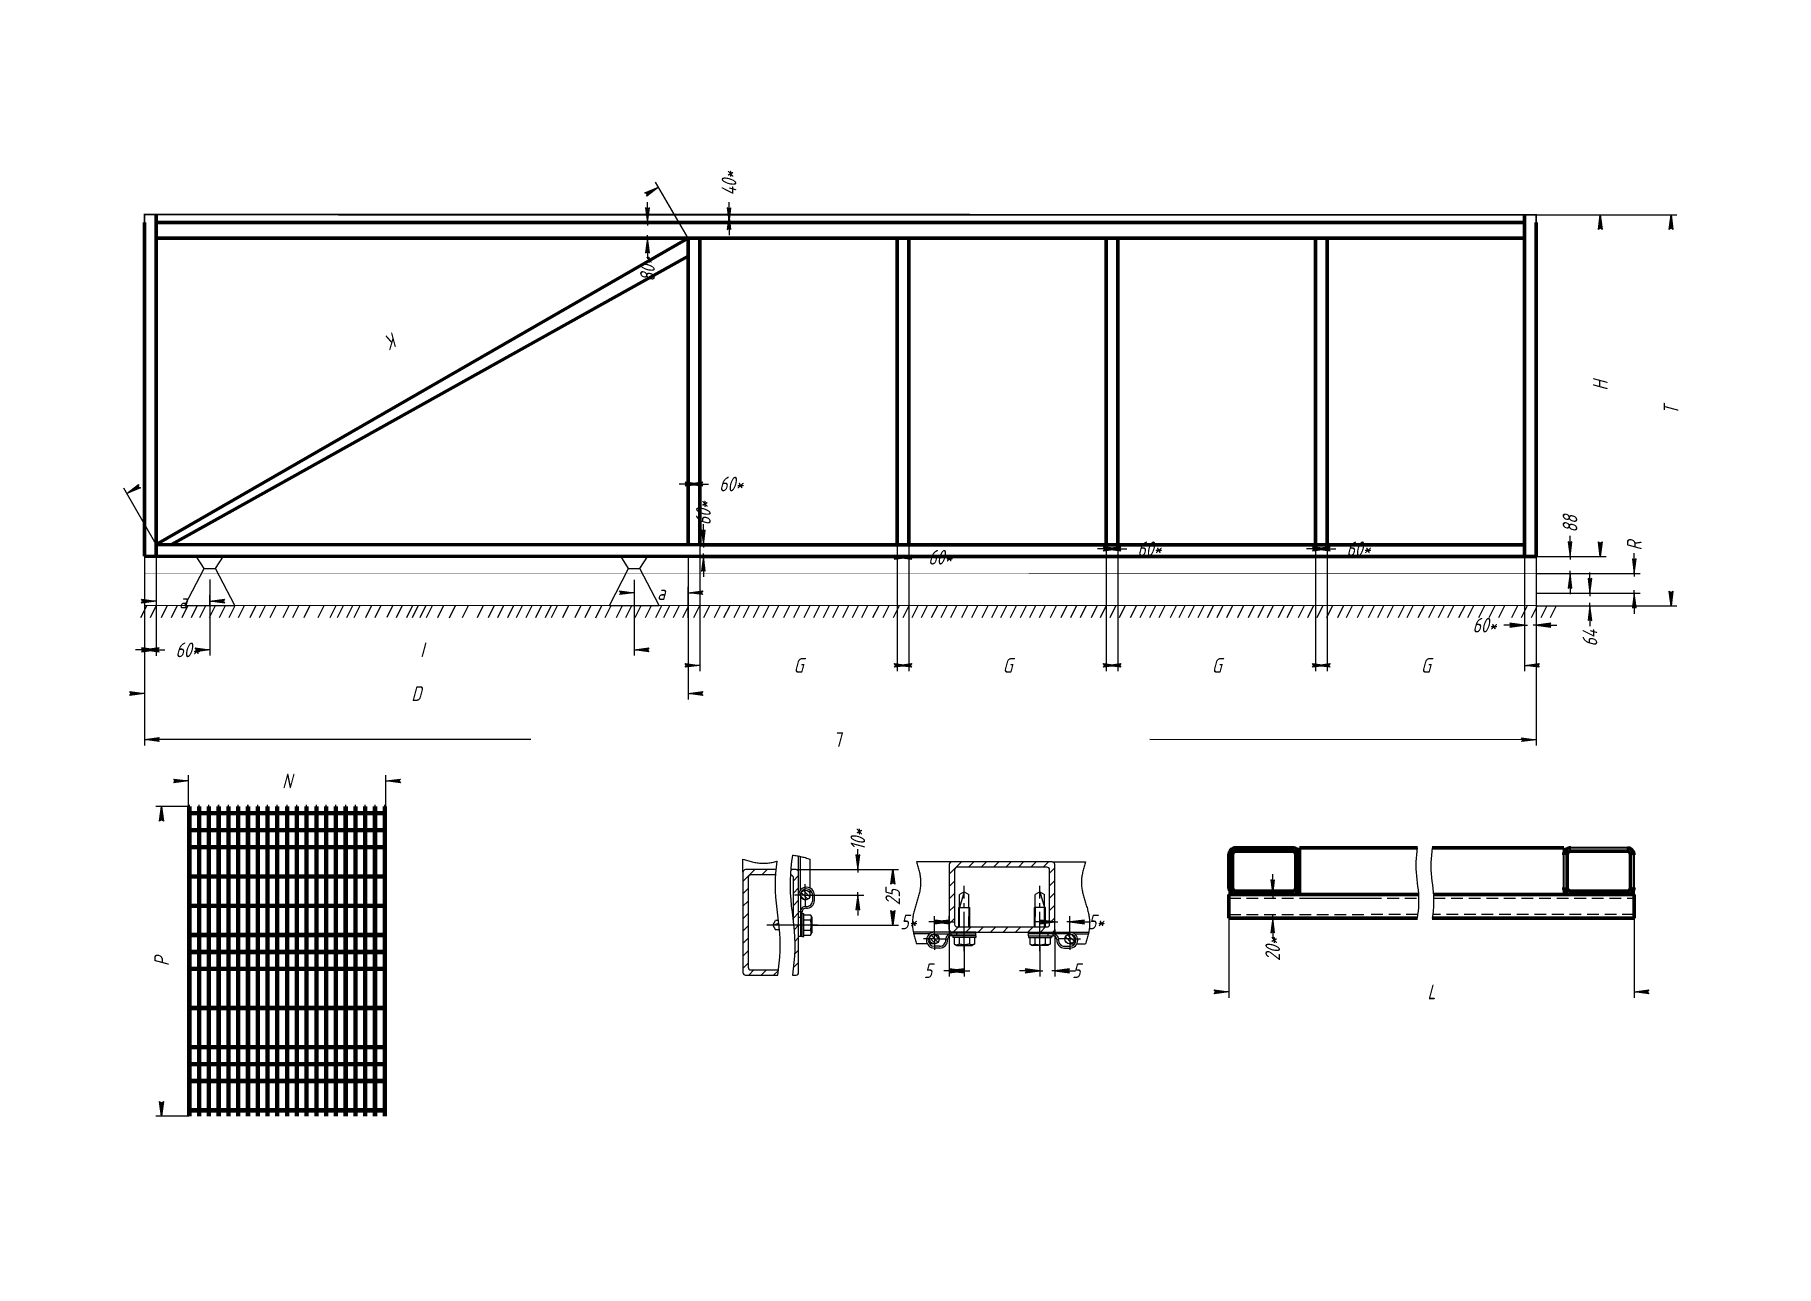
# Model space of a CAD drawing. Header units: millimetres. Extents: x 0 to 594, y 0 to 420.
import ezdxf

# ---------------------------------------------------------------- set-up
doc = ezdxf.new("R2010")
doc.units = ezdxf.units.MM
for name, pattern in [('K5LT_AXLED', [17.958333015441887, 13.45833301544189, -1.5, 1.5, -1.5]), ('K5LT_BASIC', [0]), ('K5LT_DASHED', [6, 4, -2]), ('K5LT_THIN', [0]), ('K5LT_THIN_INCLUDED_TO_HATCHING', [0])]:
    doc.linetypes.add(name, pattern=pattern)
for name, color, linetype, true_color in [('C', 4, 'Continuous', 0x00ffff), ('CONTOUR', 1, 'Continuous', 0xff0000), ('DIM', 6, 'Continuous', 0xff00ff), ('FOR', 7, 'Continuous', 0xffffff), ('G', 3, 'Continuous', 0x00ff00), ('OSI', 2, 'Continuous', 0xffff00), ('R', 1, 'Continuous', 0xff0000), ('WELDING', 7, 'Continuous', 0xffffff)]:
    doc.layers.add(name, color=color, linetype=linetype, true_color=true_color)
doc.layers.add('Системный слой', color=7, linetype='Continuous')
doc.styles.add('KDIMTEXTSTYLE', font='GOST_AU.SHX', dxfattribs={"width": 0.96, "oblique": 15, "height": 5})
doc.dimstyles.new('KDIMSTYLE (0.07)', dxfattribs={"dimtxt": 5, "dimasz": 1, "dimexe": 2, "dimexo": 0, "dimgap": 1, "dimtad": 1, "dimlfac": 15, "dimtxsty": 'KDIMTEXTSTYLE', "dimsah": 1, "dimcen": 0, "dimdle": 1, "dimadec": 0, "dimazin": 0, "dimtfac": 0.667, "dimtmove": 0, "dimatfit": 3, "dimfxl": 1, "dimtvp": 1, "dimtolj": 1, "dimtzin": 0, "dimarcsym": 0})
doc.dimstyles.new('KDIMSTYLE (0.20)', dxfattribs={"dimtxt": 5, "dimasz": 1, "dimexe": 2, "dimexo": 0, "dimgap": 1, "dimtad": 1, "dimlfac": 5, "dimtxsty": 'KDIMTEXTSTYLE', "dimsah": 1, "dimcen": 0, "dimdle": 1, "dimadec": 0, "dimazin": 0, "dimtfac": 0.667, "dimtmove": 0, "dimatfit": 3, "dimfxl": 1, "dimtvp": 1, "dimtolj": 1, "dimtzin": 0, "dimarcsym": 0})
doc.dimstyles.new('KDIMSTYLE (0.40)', dxfattribs={"dimtxt": 5, "dimasz": 1, "dimexe": 2, "dimexo": 0, "dimgap": 1, "dimtad": 1, "dimlfac": 2.5, "dimtxsty": 'KDIMTEXTSTYLE', "dimsah": 1, "dimcen": 0, "dimdle": 1, "dimadec": 0, "dimazin": 0, "dimtfac": 0.667, "dimtmove": 0, "dimatfit": 3, "dimfxl": 1, "dimtvp": 1, "dimtolj": 1, "dimtzin": 0, "dimarcsym": 0})
pattern_1 = [(-45, (0, 0), (0.7071067811865475, 0.7071067811865476), [])]
pattern_2 = [(45, (0, 0), (-2.121320343559642, 2.121320343559643), [])]

msp = doc.modelspace()

# ---------------------------------------------------------------- blocks, each defined once
blk = doc.blocks.new('KDIMARROW_01')
at = {"layer": 'FOR'}
blk.add_hatch(color=0, dxfattribs=at).paths.add_polyline_path([(0, 0), (-5, 0.658262491226197), (-4.5, 5.51091059616309e-16), (-5, -0.6582624912261956)])
at = {"layer": 'R', "color": 0, "linetype": 'K5LT_THIN', "lineweight": 18}
for p, q in [((-4.5, 5.51091059616309e-16), (-5, 0.658262491226197)), ((-5, 0.658262491226197), (0, 0)), ((0, 0), (-5, -0.6582624912261956)), ((-5, -0.6582624912261956), (-4.5, 5.51091059616309e-16)), ((0, 0), (-1, 0))]:
    blk.add_line(p, q, dxfattribs=at)
blk = doc.blocks.new('KDIMARROW_02')
at = {"layer": 'FOR'}
blk.add_hatch(color=0, dxfattribs=at).paths.add_polyline_path([(4.5, -5.51091059616309e-16), (5, 0.6582624912261956), (0, 0), (5, -0.658262491226197)])
at = {"layer": 'R', "color": 0, "linetype": 'K5LT_THIN', "lineweight": 18}
for p, q in [((0, 0), (-1, 0)), ((5, 0.6582624912261956), (0, 0)), ((0, 0), (5, -0.658262491226197)), ((0, 0), (7, -8.572527594031472e-16)), ((4.5, -5.51091059616309e-16), (5, 0.6582624912261956)), ((5, -0.658262491226197), (4.5, -5.51091059616309e-16))]:
    blk.add_line(p, q, dxfattribs=at)
blk = doc.blocks.new('U4')
at = {"layer": 'G', "color": 5, "linetype": 'K5LT_BASIC', "lineweight": 60, "true_color": 0x0000ff}
for p, q in [((222.8148684681628, 246.0825619638849), (222.8148684681668, 350.6158952846915)), ((226.8148684681628, 246.0825619638849), (226.8148684681668, 350.6158952846915))]:
    blk.add_line(p, q, dxfattribs=at)
blk = doc.blocks.new('U5')
at = {"layer": 'G', "color": 5, "linetype": 'K5LT_BASIC', "lineweight": 60, "true_color": 0x0000ff}
for p, q in [((294.1481969039656, 246.0818951287016), (294.1481969039695, 350.6152284495082)), ((298.1481969039656, 246.0818951287016), (298.1481969039695, 350.6152284495082))]:
    blk.add_line(p, q, dxfattribs=at)
blk = doc.blocks.new('U6')
at = {"layer": 'G', "color": 5, "linetype": 'K5LT_BASIC', "lineweight": 60, "true_color": 0x0000ff}
for p, q in [((365.48153033664, 246.0817873236806), (365.4815303366439, 350.6151206444871)), ((369.48153033664, 246.0817873236806), (369.4815303366439, 350.6151206444871))]:
    blk.add_line(p, q, dxfattribs=at)
blk = doc.blocks.new('U7')
at = {"layer": 'R', "color": 7, "linetype": 'K5LT_THIN', "lineweight": 18}
for p, q in [((51.22503938085885, 225.3511373044719), (57.79956449813147, 237.9480546649332)), ((57.79956449813147, 237.9480546649332), (55.08658533934909, 242.1490981662384)), ((57.79956449813147, 237.9480546649332), (61.63016182561813, 237.9480546649334)), ((61.63016182561813, 237.9480546649361), (64.34256162030715, 242.1482010219603)), ((68.20468694289076, 225.3511373044719), (61.63016182561421, 237.9480546649334)), ((59.7148631618748, 234.1680851199254), (59.7148631618748, 225.3511373044717)), ((51.22503938085885, 225.3511373044719), (68.20468694289076, 225.3511373044719))]:
    blk.add_line(p, q, dxfattribs=at)
blk = doc.blocks.new('U8')
at = {"layer": 'R', "color": 7, "linetype": 'K5LT_THIN', "lineweight": 18}
for p, q in [((195.9917113538097, 225.3397988369354), (202.5662364710823, 237.9367161973966)), ((202.5662364710823, 237.9367161973966), (199.8544398191232, 242.1359285889438)), ((202.5662364710823, 237.9367161973966), (206.3968337985669, 237.9367161973966)), ((206.3968337985689, 237.9367161973996), (209.1080512344568, 242.1350316738824)), ((212.9713589158416, 225.3397988369354), (206.3968337985689, 237.9367161973966)), ((204.4815351348257, 234.1567466523889), (204.4815351348276, 225.3397988369354)), ((195.9917113538097, 225.3397988369354), (212.9713589158416, 225.3397988369354))]:
    blk.add_line(p, q, dxfattribs=at)
blk = doc.blocks.new('U9')
at = {"layer": 'G', "color": 5, "linetype": 'K5LT_BASIC', "lineweight": 60, "true_color": 0x0000ff}
for p, q in [((436.8148636699734, 246.082132661504), (436.8148636699773, 350.6154659823106)), ((440.8148636699734, 246.082132661504), (440.8148636699773, 350.6154659823106))]:
    blk.add_line(p, q, dxfattribs=at)
blk = doc.blocks.new('U10')
at = {"layer": 'C', "color": 7, "linetype": 'K5LT_THIN_INCLUDED_TO_HATCHING', "lineweight": 18}
for p, q in [((241.5490360949052, 138.8247731987297), (241.9490360949053, 138.6992786490286)), ((241.9490360949053, 138.6992786490286), (242.3490360949054, 138.5747973987792)), ((242.3490360949054, 138.5747973987792), (242.7490360949055, 138.4523345655974)), ((242.7490360949055, 138.4523345655974), (243.1490360949056, 138.3328789694918)), ((243.1490360949056, 138.3328789694918), (243.5490360949052, 138.2173951486858)), ((243.5490360949052, 138.2173951486858), (243.9490360949053, 138.1068155715025)), ((243.9490360949053, 138.1068155715025), (244.3490360949054, 138.0020331071953)), ((244.3490360949054, 138.0020331071953), (244.7490360949055, 137.9038938165206)), ((244.7490360949055, 137.9038938165206), (245.1490360949056, 137.813190120262)), ((245.1490360949056, 137.813190120262), (245.5490360949052, 137.7306544008687)), ((245.5490360949052, 137.7306544008687), (245.9490360949053, 137.6569530888704)), ((245.9490360949053, 137.6569530888704), (246.3490360949054, 137.5926812818166)), ((246.3490360949054, 137.5926812818166), (246.7490360949055, 137.5383579391921)), ((246.7490360949055, 137.5383579391921), (247.1490360949056, 137.4944216921041)), ((247.1490360949056, 137.4944216921041), (247.5490360949052, 137.4612273015777)), ((247.5490360949052, 137.4612273015777), (247.9490360949053, 137.4390427940552)), ((247.9490360949053, 137.4390427940552), (248.3490360949054, 137.428047297231)), ((248.3490360949054, 137.428047297231), (248.7490360949055, 137.4283295936929)), ((248.7490360949055, 137.4283295936929), (249.1490360949056, 137.4398874040524)), ((249.1490360949056, 137.4398874040524), (249.5490360949052, 137.4626274053489)), ((249.5490360949052, 137.4626274053489), (249.9490360949053, 137.4963659845818)), ((249.9490360949053, 137.4963659845818), (250.3490360949054, 137.540830721284)), ((250.3490360949054, 137.540830721284), (250.7490360949055, 137.5956625871677)), ((250.7490360949055, 137.5956625871677), (251.1490360949056, 137.66041884508)), ((251.1490360949056, 137.66041884508), (251.5490360949052, 137.7345766238622)), ((251.5490360949052, 137.7345766238622), (251.9490360949053, 137.8175371402461)), ((251.9490360949053, 137.8175371402461), (252.3490360949054, 137.9086305337005)), ((252.3490360949054, 137.9086305337005), (252.7490360949055, 138.0071212751856)), ((252.7490360949055, 138.0071212751856), (253.1490360949056, 138.1122141061456)), ((253.1490360949056, 138.1122141061456), (253.1765005797693, 138.119650945845)), ((258.4321802405257, 140.1934428848585), (258.8321802405253, 140.1623458447224)), ((258.8321802405253, 140.1623458447224), (259.2321802405254, 140.1204486412969)), ((259.2321802405254, 140.1204486412969), (259.6321802405255, 140.0680895714511)), ((259.6321802405255, 140.0680895714511), (260.0321802405256, 140.0056914058702)), ((260.0321802405256, 140.0056914058702), (260.4321802405257, 139.9337579754148)), ((260.4321802405257, 139.9337579754148), (260.8321802405253, 139.8528701029635)), ((260.8321802405253, 139.8528701029635), (261.2321802405254, 139.7636809135884)), ((261.2321802405254, 139.7636809135884), (261.6321802405255, 139.6669105609288)), ((261.6321802405255, 139.6669105609288), (262.0321802405256, 139.563340412347)), ((262.0321802405256, 139.563340412347), (262.4321802405257, 139.4538067398167)), ((262.4321802405257, 139.4538067398167), (262.8321802405253, 139.3391939674868)), ((262.8321802405253, 139.3391939674868), (263.2321802405254, 139.2204275304429)), ((263.2321802405254, 139.2204275304429), (263.6321802405255, 139.0984664023282)), ((263.6321802405255, 139.0984664023282), (264.0321802405256, 138.9742953521589)), ((264.0321802405256, 138.9742953521589), (264.4321802405257, 138.8489169928559)), ((264.4321802405257, 138.8489169928559), (264.5090361449738, 138.8247731987297))]:
    blk.add_line(p, q, dxfattribs=at)
blk = doc.blocks.new('U11')
at = {"layer": 'C', "color": 7, "linetype": 'K5LT_THIN_INCLUDED_TO_HATCHING', "lineweight": 18}
for p, q in [((358.0437492787673, 136.7031588878189), (357.9242936826618, 136.3031588878189)), ((358.1662121119493, 137.1031588878189), (358.0437492787673, 136.7031588878189)), ((358.2906933621989, 137.5031588878189), (358.1662121119493, 137.1031588878189)), ((358.4161879118997, 137.9031588878189), (358.2906933621989, 137.5031588878189)), ((357.030457507225, 131.5031588878189), (357.0194620104012, 131.1031588878189)), ((357.0194620104012, 131.1031588878189), (357.0197443068632, 130.7031588878189)), ((357.0197443068632, 130.7031588878189), (357.0313021172224, 130.3031588878189)), ((357.052642014748, 131.9031588878189), (357.030457507225, 131.5031588878189)), ((357.0858364052742, 132.3031588878189), (357.052642014748, 131.9031588878189)), ((357.1297726523621, 132.7031588878189), (357.0858364052742, 132.3031588878189)), ((357.1840959949868, 133.1031588878189), (357.1297726523621, 132.7031588878189)), ((357.2483678020408, 133.5031588878189), (357.1840959949868, 133.1031588878189)), ((357.3220691140386, 133.9031588878189), (357.2483678020408, 133.5031588878189)), ((357.4046048334321, 134.3031588878189), (357.3220691140386, 133.9031588878189)), ((357.4953085296906, 134.7031588878189), (357.4046048334321, 134.3031588878189)), ((357.5934478203653, 135.1031588878189), (357.4953085296906, 134.7031588878189)), ((357.6982302846727, 135.5031588878189), (357.5934478203653, 135.1031588878189)), ((357.8088098618559, 135.9031588878189), (357.6982302846727, 135.5031588878189)), ((357.9242936826618, 136.3031588878189), (357.8088098618559, 135.9031588878189)), ((357.0313021172224, 130.3031588878189), (357.0540421185187, 129.9031588878189)), ((357.0540421185187, 129.9031588878189), (357.0877806977519, 129.5031588878189)), ((357.0877806977519, 129.5031588878189), (357.132245434454, 129.1031588878189)), ((357.132245434454, 129.1031588878189), (357.1870773003379, 128.7031588878189)), ((357.1870773003379, 128.7031588878189), (357.2518335582504, 128.3031588878189)), ((357.2518335582504, 128.3031588878189), (357.3259913370321, 127.9031588878189)), ((357.3259913370321, 127.9031588878189), (357.4089518534161, 127.5031588878189)), ((357.4089518534161, 127.5031588878189), (357.5000452468707, 127.1031588878189)), ((357.5000452468707, 127.1031588878189), (357.5985359883557, 126.7031588878189)), ((357.5985359883557, 126.7031588878189), (357.7036288193158, 126.3031588878189)), ((357.7036288193158, 126.3031588878189), (357.8144751729546, 125.9031588878189)), ((357.8144751729546, 125.9031588878189), (357.9301800259454, 125.5031588878189)), ((357.9301800259454, 125.5031588878189), (358.0498091252525, 125.1031588878189)), ((358.0498091252525, 125.1031588878189), (358.1723965317087, 124.7031588878189)), ((358.1723965317087, 124.7031588878189), (358.296952419445, 124.3031588878189)), ((358.296952419445, 124.3031588878189), (358.4224710681892, 123.9031588878189)), ((358.4224710681892, 123.9031588878189), (358.5479389839029, 123.5031588878189)), ((358.5479389839029, 123.5031588878189), (358.6723430821889, 123.1031588878189)), ((358.6723430821889, 123.1031588878189), (358.7946788683917, 122.7031588878189)), ((358.7946788683917, 122.7031588878189), (358.9139585483363, 122.3031588878189)), ((358.9139585483363, 122.3031588878189), (359.029219004226, 121.9031588878189)), ((359.029219004226, 121.9031588878189), (359.1395295712864, 121.5031588878189)), ((359.1395295712864, 121.5031588878189), (359.2439995523728, 121.1031588878189)), ((359.2439995523728, 121.1031588878189), (359.3417854098593, 120.7031588878189)), ((359.3417854098593, 120.7031588878189), (359.43209757674, 120.3031588878189)), ((359.43209757674, 120.3031588878189), (359.514206831951, 119.9031588878189)), ((359.514206831951, 119.9031588878189), (359.5874501884259, 119.5031588878189)), ((359.5874501884259, 119.5031588878189), (359.6512362463536, 119.1031588878189)), ((359.6512362463536, 119.1031588878189), (359.7050499684074, 118.7031588878189)), ((359.3275753539992, 113.1031588878189), (359.2287351511814, 112.7031588878189)), ((359.4190566045959, 113.5031588878189), (359.3275753539992, 113.1031588878189)), ((359.5024402421982, 113.9031588878189), (359.4190566045959, 113.5031588878189)), ((359.5770529898041, 114.3031588878189), (359.5024402421982, 113.9031588878189)), ((359.642292390522, 114.7031588878189), (359.5770529898041, 114.3031588878189)), ((359.6976316720811, 115.1031588878189), (359.642292390522, 114.7031588878189)), ((359.742624000226, 115.5031588878189), (359.6976316720811, 115.1031588878189)), ((359.7050499684074, 118.7031588878189), (359.7484568383852, 118.3031588878189)), ((359.7769060866581, 115.9031588878189), (359.742624000226, 115.5031588878189)), ((359.7484568383852, 118.3031588878189), (359.7811063696904, 117.9031588878189)), ((359.8002011223889, 116.3031588878189), (359.7769060866581, 115.9031588878189)), ((359.7811063696904, 117.9031588878189), (359.8027349353197, 117.5031588878189)), ((359.8123210128201, 116.7031588878189), (359.8002011223889, 116.3031588878189)), ((359.8027349353197, 117.5031588878189), (359.8131678965037, 117.1031588878189)), ((359.8131678965037, 117.1031588878189), (359.8123210128201, 116.7031588878189)), ((358.5291619385944, 110.303158887819), (358.4161879118997, 109.943158837751)), ((358.6537899478344, 110.7031588878189), (358.5291619385944, 110.303158887819)), ((358.7764994513436, 111.1031588878189), (358.6537899478344, 110.7031588878189)), ((358.8962996373875, 111.5031588878189), (358.7764994513436, 111.1031588878189)), ((359.012223185367, 111.9031588878189), (358.8962996373875, 111.5031588878189)), ((359.1233340764056, 112.3031588878189), (359.012223185367, 111.9031588878189)), ((359.2287351511814, 112.7031588878189), (359.1233340764056, 112.3031588878189))]:
    blk.add_line(p, q, dxfattribs=at)
blk = doc.blocks.new('U12')
at = {"layer": 'C', "color": 7, "linetype": 'K5LT_THIN_INCLUDED_TO_HATCHING', "lineweight": 18}
for p, q in [((300.7663964878825, 137.9031588878189), (300.8918910375837, 137.5031588878189)), ((300.8918910375837, 137.5031588878189), (301.0163722878328, 137.1031588878189)), ((301.0163722878328, 137.1031588878189), (301.1388351210148, 136.7031588878189)), ((301.1388351210148, 136.7031588878189), (301.2582907171209, 136.3031588878189)), ((301.2582907171209, 136.3031588878189), (301.3737745379267, 135.9031588878189)), ((301.3737745379267, 135.9031588878189), (301.4843541151099, 135.5031588878189)), ((301.4843541151099, 135.5031588878189), (301.5891365794168, 135.1031588878189)), ((301.5891365794168, 135.1031588878189), (301.6872758700915, 134.7031588878189)), ((301.6872758700915, 134.7031588878189), (301.7779795663505, 134.3031588878189)), ((301.7779795663505, 134.3031588878189), (301.8605152857435, 133.9031588878189)), ((301.8605152857435, 133.9031588878189), (301.9342165977419, 133.5031588878189)), ((301.9342165977419, 133.5031588878189), (301.9984884047958, 133.1031588878189)), ((301.9984884047958, 133.1031588878189), (302.05281174742, 132.7031588878189)), ((302.05281174742, 132.7031588878189), (302.096747994508, 132.3031588878189)), ((302.096747994508, 132.3031588878189), (302.1299423850346, 131.9031588878189)), ((302.1299423850346, 131.9031588878189), (302.1521268925571, 131.5031588878189)), ((302.1628400929194, 130.7031588878189), (302.1512822825598, 130.3031588878189)), ((302.1521268925571, 131.5031588878189), (302.163122389381, 131.1031588878189)), ((302.163122389381, 131.1031588878189), (302.1628400929194, 130.7031588878189)), ((301.1327752745301, 125.1031588878189), (301.0101878680734, 124.7031588878189)), ((301.2524043738367, 125.5031588878189), (301.1327752745301, 125.1031588878189)), ((301.368109226828, 125.9031588878189), (301.2524043738367, 125.5031588878189)), ((301.4789555804664, 126.3031588878189), (301.368109226828, 125.9031588878189)), ((301.5840484114265, 126.7031588878189), (301.4789555804664, 126.3031588878189)), ((301.6825391529119, 127.1031588878189), (301.5840484114265, 126.7031588878189)), ((301.7736325463661, 127.5031588878189), (301.6825391529119, 127.1031588878189)), ((301.8565930627501, 127.9031588878189), (301.7736325463661, 127.5031588878189)), ((301.9307508415322, 128.3031588878189), (301.8565930627501, 127.9031588878189)), ((301.9955070994447, 128.7031588878189), (301.9307508415322, 128.3031588878189)), ((302.0503389653286, 129.1031588878189), (301.9955070994447, 128.7031588878189)), ((302.0948037020307, 129.5031588878189), (302.0503389653286, 129.1031588878189)), ((302.1285422812634, 129.9031588878189), (302.0948037020307, 129.5031588878189)), ((302.1512822825598, 130.3031588878189), (302.1285422812634, 129.9031588878189)), ((299.5313481534286, 119.1031588878189), (299.4775344313748, 118.7031588878189)), ((299.5951342113563, 119.5031588878189), (299.5313481534286, 119.1031588878189)), ((299.6683775678312, 119.9031588878189), (299.5951342113563, 119.5031588878189)), ((299.7504868230421, 120.3031588878189), (299.6683775678312, 119.9031588878189)), ((299.8407989899233, 120.7031588878189), (299.7504868230421, 120.3031588878189)), ((299.9385848474094, 121.1031588878189), (299.8407989899233, 120.7031588878189)), ((300.0430548284958, 121.5031588878189), (299.9385848474094, 121.1031588878189)), ((300.1533653955566, 121.9031588878189), (300.0430548284958, 121.5031588878189)), ((300.2686258514459, 122.3031588878189), (300.1533653955566, 121.9031588878189)), ((300.387905531391, 122.7031588878189), (300.2686258514459, 122.3031588878189)), ((300.5102413175932, 123.1031588878189), (300.387905531391, 122.7031588878189)), ((300.6346454158797, 123.5031588878189), (300.5102413175932, 123.1031588878189)), ((300.7601133315929, 123.9031588878189), (300.6346454158797, 123.5031588878189)), ((300.8856319803372, 124.3031588878189), (300.7601133315929, 123.9031588878189)), ((301.0101878680734, 124.7031588878189), (300.8856319803372, 124.3031588878189)), ((299.3798494644625, 117.5031588878189), (299.3694165032784, 117.1031588878189)), ((299.3694165032784, 117.1031588878189), (299.3702633869625, 116.7031588878189)), ((299.3702633869625, 116.7031588878189), (299.3823832773933, 116.3031588878189)), ((299.4014780300922, 117.9031588878189), (299.3798494644625, 117.5031588878189)), ((299.3823832773933, 116.3031588878189), (299.4056783131246, 115.9031588878189)), ((299.4341275613974, 118.3031588878189), (299.4014780300922, 117.9031588878189)), ((299.4056783131246, 115.9031588878189), (299.4399603995562, 115.5031588878189)), ((299.4775344313748, 118.7031588878189), (299.4341275613974, 118.3031588878189)), ((299.4399603995562, 115.5031588878189), (299.4849527277011, 115.1031588878189)), ((299.4849527277011, 115.1031588878189), (299.5402920092606, 114.7031588878189)), ((299.5402920092606, 114.7031588878189), (299.6055314099785, 114.3031588878189)), ((299.6055314099785, 114.3031588878189), (299.680144157584, 113.9031588878189)), ((299.680144157584, 113.9031588878189), (299.7635277951863, 113.5031588878189)), ((299.7635277951863, 113.5031588878189), (299.8550090457829, 113.1031588878189)), ((299.8550090457829, 113.1031588878189), (299.9538492486013, 112.7031588878189)), ((299.9538492486013, 112.7031588878189), (300.059250323377, 112.3031588878189)), ((300.059250323377, 112.3031588878189), (300.1703612144152, 111.9031588878189)), ((300.1703612144152, 111.9031588878189), (300.2862847623951, 111.5031588878189)), ((300.2862847623951, 111.5031588878189), (300.4060849484385, 111.1031588878189)), ((300.4060849484385, 111.1031588878189), (300.5287944519482, 110.7031588878189)), ((300.5287944519482, 110.7031588878189), (300.6534224611883, 110.303158887819)), ((300.6534224611883, 110.303158887819), (300.7663964878825, 109.943158837751))]:
    blk.add_line(p, q, dxfattribs=at)
blk = doc.blocks.new('U13')
at = {"layer": 'OSI', "color": 30, "linetype": 'K5LT_AXLED', "lineweight": 18, "true_color": 0xff8000}
for q in [(259.1490360949065, 126.5666377749063), (262.8290361199406, 130.2466377999402), (262.8290361199406, 122.8866377498724), (266.5090361449743, 126.5666377749063)]:
    blk.add_line((262.8290361199406, 126.5666377749063), q, dxfattribs=at)
blk = doc.blocks.new('U15')
at = {"layer": 'OSI', "color": 30, "linetype": 'K5LT_AXLED', "lineweight": 18, "true_color": 0xff8000}
for q in [(353.0580525908954, 115.3031588878191), (349.3780525658613, 111.6231588627851), (356.7380526159295, 111.6231588627851), (353.0580525908954, 107.9431588377511)]:
    blk.add_line((353.0580525908954, 111.6231588627851), q, dxfattribs=at)
blk = doc.blocks.new('U17')
at = {"layer": 'OSI', "color": 30, "linetype": 'K5LT_AXLED', "lineweight": 18, "true_color": 0xff8000}
for q in [(306.8445318196182, 115.3031588878191), (303.164531794584, 111.6231588627851), (310.5245318446514, 111.6231588627851), (306.8445318196182, 107.9431588377511)]:
    blk.add_line((306.8445318196182, 111.6231588627851), q, dxfattribs=at)
blk = doc.blocks.new('U19')
at = {"layer": 'R', "color": 7, "linetype": 'K5LT_THIN', "lineweight": 18}
for p, q in [((252.8766997062949, 135.2598775949035), (242.4490360949053, 135.2598775949035)), ((259.6490360949056, 135.2598775949035), (257.876410005274, 135.2598775949036))]:
    blk.add_line(p, q, dxfattribs=at)
blk = doc.blocks.new('U20')
at = {"layer": 'R', "color": 7, "linetype": 'K5LT_THIN', "lineweight": 18}
for p, q in [((242.4490360949058, 99.25987759490351), (253.4321802267555, 99.25987759490351)), ((258.432180225735, 99.25987759490351), (259.6490360949056, 99.25987759490351))]:
    blk.add_line(p, q, dxfattribs=at)
blk = doc.blocks.new('U21')
at = {"layer": 'R', "color": 7, "linetype": 'K5LT_THIN', "lineweight": 18}
for p, q in [((252.7364059239349, 133.4598775949036), (244.2490360949055, 133.4598775949036)), ((257.8490360949058, 133.4598775949036), (257.7332303261892, 133.4598775949036))]:
    blk.add_line(p, q, dxfattribs=at)
blk = doc.blocks.new('U18')
at = {"layer": 'FOR'}
h = blk.add_hatch(dxfattribs=at)
h.set_pattern_fill('Металл', angle=45, style=0, pattern_type=0)
h.set_pattern_definition(pattern_2)
h.paths.add_polyline_path([(260.5490360949057, 100.1598775949035), (260.5490360949057, 134.3598775949035), (260.3925916504613, 134.8669526739623), (259.9776469042336, 135.1977409107212), (259.6490360949056, 135.2598775949035), (257.8764100052736, 135.2598775949035), (257.7468164442571, 133.7302538524935), (257.7332303261892, 133.4598775949036), (257.8490360949058, 133.4598775949036), (258.3561111739646, 133.3034331504591), (258.6868994107235, 132.8884884042314), (258.7490360949059, 132.5598775949035), (258.7490360949059, 117.1102781527579), (258.8218243876158, 116.4950657244397), (259.0344960626626, 114.3406672084329), (259.181897450308, 112.1862686924263), (259.2480553179953, 110.0318701764195), (259.2258004319547, 107.8774716604127), (259.1175444551691, 105.723073144406), (258.9350186061879, 103.5686746283993), (258.6980023991655, 101.4142761123926), (258.432180225735, 99.25987759490351), (259.6490360949056, 99.25987759490351), (260.1561111739643, 99.41632203934796), (260.4868994107233, 99.83126678557562)])
h.paths.add_polyline_path([(243.3490360949058, 101.9598775949036), (243.3490360949058, 132.5598775949035), (243.5054805393502, 133.0669526739623), (243.9204252855779, 133.3977409107212), (244.2490360949059, 133.4598775949036), (252.7364059239358, 133.4598775949035), (252.7727396664554, 134.0922188346385), (252.8766997062949, 135.2598775949035), (242.4490360949053, 135.2598775949035), (241.9419610158466, 135.1034331504591), (241.6111727790876, 134.6884884042314), (241.5490360949052, 134.3598775949035), (241.5490360949052, 100.1598775949035), (241.70548053935, 99.65280251584471), (242.1204252855778, 99.32201427908592), (242.4490360949053, 99.25987759490351), (253.43218022674, 99.25987759477675), (253.6546642341796, 101.0598775949035), (244.2490360949059, 101.0598775949035), (243.7419610158472, 101.216322039348), (243.4111727790882, 101.6312667855757)])
at = {"layer": 'R', "color": 7, "linetype": 'K5LT_THIN', "lineweight": 18}
for p, q in [((241.5490360949052, 134.3598775949035), (241.5490360949052, 100.1598775949035)), ((243.3490360949058, 132.5598775949035), (243.3490360949058, 101.9598775949036)), ((258.7490360949059, 117.110278152758), (258.7490360949059, 132.5598775949035)), ((260.5490360949057, 100.1598775949035), (260.5490360949057, 134.3598775949035)), ((244.2490360949055, 101.0598775949035), (253.6546642341791, 101.0598775949035))]:
    blk.add_line(p, q, dxfattribs=at)
for centre, radius, start, end in [((242.4490360949053, 134.3598775949035), 0.9, 90, 180), ((244.2490360949059, 132.5598775949035), 0.9, 90, 180), ((257.8490360949058, 132.5598775949035), 0.8999999999999999, 0, 90), ((259.6490360949056, 134.3598775949035), 0.8999999999999999, 0, 90), ((244.2490360949059, 101.9598775949036), 0.9, 180, 270), ((242.4490360949053, 100.1598775949035), 0.9, 180, 270), ((259.6490360949056, 100.1598775949035), 0.9, 270, 0)]:
    blk.add_arc(centre, radius, start, end, dxfattribs=at)
at = {"layer": 'Системный слой'}
for name in ['U19', 'U21', 'U20']:
    blk.add_blockref(name, (0, 0), dxfattribs=at)
blk = doc.blocks.new('U22')
at = {"layer": 'R', "color": 7, "linetype": 'K5LT_THIN', "lineweight": 18}
for p, q in [((260.5490360949057, 112.4666377749062), (260.5490360949057, 126.5666377749062)), ((261.1490360949056, 126.5666377749062), (261.1490360949056, 120.8781933558615)), ((265.3490360949058, 124.7666377749062), (265.3490360949058, 126.5666377749062)), ((265.9490360949058, 124.7666377749062), (265.9490360949058, 126.5666377749062)), ((261.7490360949059, 120.8666377749062), (260.5490360949057, 120.8666377749062)), ((260.5490360949057, 119.0666377749062), (261.7490360949059, 119.0666377749062)), ((261.1490360949056, 120.8781933558615), (261.1490360949056, 112.4666377749062)), ((261.7490360949059, 112.4666377749062), (261.7490360949059, 120.8781933558615)), ((261.7490360949059, 112.4666377749062), (260.5490360949057, 112.4666377749062))]:
    blk.add_line(p, q, dxfattribs=at)
for centre, radius, start, end in [((263.2490360949059, 126.5666377749062), 2.7, 0, 180), ((263.2490360949059, 126.5666377749062), 2.1, 0, 180), ((263.2490360949059, 124.7666377749062), 2.7, 265.5882742142303, 0), ((263.2490360949059, 124.7666377749062), 2.1, 265.5882742142319, 0), ((262.9490360949058, 120.8781933558615), 1.8, 85.58827421422738, 180), ((262.9490360949058, 120.8781933558615), 1.2, 85.58827421422883, 180)]:
    blk.add_arc(centre, radius, start, end, dxfattribs=at)
blk = doc.blocks.new('U24')
at = {"layer": 'OSI', "color": 30, "linetype": 'K5LT_AXLED', "lineweight": 18, "true_color": 0xff8000}
for p, q in [((253.8322208361101, 116.3616962730371), (249.7490361879059, 116.3604510675979)), ((258.834688851709, 116.3647466194332), (253.8322208361101, 116.3616962730371)), ((267.0490442942792, 116.3672516641365), (258.834688851709, 116.3647466194332))]:
    blk.add_line(p, q, dxfattribs=at)
blk = doc.blocks.new('U23')
at = {"layer": 'R', "color": 7, "linetype": 'K5LT_THIN', "lineweight": 18}
for p, q in [((261.7490360949059, 120.2666377749062), (262.3490480949054, 120.2666377749062)), ((262.3490420949065, 119.830739390044), (264.5905673136426, 119.830739390044)), ((264.5905673136426, 119.830739390044), (265.0490420949063, 119.0366377749063)), ((265.0490420949063, 119.0366377749063), (265.0490466796546, 113.6966457159225)), ((251.7490360949059, 116.3610609863198), (252.6702427833088, 117.9566377749063)), ((251.7490360949059, 116.3610609863198), (253.7657456462698, 116.9569519815294)), ((251.7490360949055, 116.3610609863198), (252.6638032625251, 114.7766377749062)), ((253.9891518738059, 114.7766377749062), (252.663803262526, 114.7766377749062)), ((253.6510336599931, 117.9566377749064), (252.6702427833093, 117.9566377749064)), ((258.7490360949059, 118.2566377749064), (258.6134056103974, 118.2566377749064)), ((258.7490360949059, 117.9566377749064), (258.6488998345185, 117.9566377749064)), ((262.3490420949065, 118.0986885824751), (264.5905673136535, 118.0986885824751)), ((262.3490420949065, 114.6345869673373), (264.590567313649, 114.6345869673373)), ((262.3490420949065, 112.9025361597684), (264.5905673136426, 112.9025361597684)), ((264.5905673136426, 112.9025361597684), (265.0490466796537, 113.6966457159223)), ((261.7490360949059, 112.4666377749062), (262.3490480949054, 112.4666377749062))]:
    blk.add_line(p, q, dxfattribs=at)
at = {"layer": 'WELDING', "color": 7, "linetype": 'K5LT_THIN', "lineweight": 18}
for points, degree, knots in [([(261.7490360949059, 112.4666377749062), (261.7490420949061, 114.4766377749062), (261.7490420949061, 118.2566377749064), (261.7490360949059, 120.2666377749062)], 1, [0, 0, 3.350000000014926, 9.650000000014925, 13.00000000002985, 13.00000000002985]), ([(262.3490480949054, 112.4666377749062), (262.3490420949065, 112.9025361597684), (262.3490420949065, 119.830739390044), (262.3490480949054, 120.2666377749062)], 1, [0, 0, 0.726497308172567, 12.27350269196508, 13.00000000013765, 13.00000000013765]), ([(264.5905673136426, 119.830739390044), (264.6389949536579, 119.7468602877148), (264.7128540273525, 119.6032666271193), (264.79532768012, 119.3880105065448), (264.8458740923147, 119.1842938657203), (264.8645458109022, 118.9682198953226), (264.8470147161324, 118.7516391958027), (264.7970298039349, 118.5465876081272), (264.7142970041268, 118.3290704721917), (264.6396531457794, 118.183707437617), (264.5905673136526, 118.0986885824751)], 3, [0, 0, 0, 0, 1.59364618632134, 2.733595183190338, 4.103959039309346, 5.477175907047427, 6.853959039309347, 8.233595183190337, 9.385312852988006, 11, 11, 11, 11]), ([(264.5905673136485, 114.6345869673373), (264.6390623026164, 114.8025784215687), (264.7130018164157, 115.0901278455479), (264.7955026309573, 115.5211027091585), (264.8459922438356, 115.9288092209749), (264.8645475728831, 116.3610609863198), (264.8468994316631, 116.7941188050697), (264.7968563960167, 117.2039488259835), (264.7141494316224, 117.6385204304378), (264.6395857555035, 117.9288842596344), (264.5905673136526, 118.0986885824751)], 3, [0, 0, 0, 0, 1.595794141825116, 2.736944537535209, 4.108254950316899, 5.481835878309856, 6.858254950316899, 8.236944537535209, 9.387460808491783, 11, 11, 11, 11]), ([(264.5905673136426, 112.9025361597684), (264.6390623745365, 112.9865320130645), (264.7130020079449, 113.1303069596756), (264.795502907572, 113.3457948629549), (264.8459924348836, 113.5496483523642), (264.8645475750441, 113.7657743171823), (264.8468992459093, 113.9823031340707), (264.7968561264306, 114.187217905681), (264.7141492467345, 114.4045032384291), (264.6395856873628, 114.549684925629), (264.5905673136485, 114.6345869673373)], 3, [0, 0, 0, 0, 1.595808889248632, 2.736967533517641, 4.108284445163931, 5.481867872720196, 6.858284445163931, 8.23696753351764, 9.387475555915298, 11, 11, 11, 11])]:
    blk.add_open_spline(points, degree=degree, knots=knots, dxfattribs=at)
at = {"layer": 'Системный слой'}
blk.add_blockref('U24', (0, 0), dxfattribs=at)
blk = doc.blocks.new('U25')
at = {"layer": 'FOR'}
h = blk.add_hatch(dxfattribs=at)
h.set_pattern_fill('Металл', angle=45, style=0, pattern_type=0)
h.set_pattern_definition(pattern_2)
h.paths.add_polyline_path([(311.9512922052554, 137.0031588878189), (311.9512922052554, 114.8031588878189), (312.1077366497002, 114.29608380876), (312.522681395928, 113.9652955720013), (312.8512922052555, 113.9031588878189), (347.0512922052558, 113.9031588878189), (347.558367284314, 114.0596033322633), (347.889155521073, 114.4745480784911), (347.9512922052554, 114.8031588878189), (347.9512922052554, 137.0031588878189), (347.7948477608111, 137.5102339668776), (347.3799030145833, 137.8410222036365), (347.0512922052558, 137.9031588878189), (312.8512922052555, 137.9031588878189), (312.3442171261968, 137.7467144433745), (312.0134288894378, 137.3317696971467)])
h.paths.add_polyline_path([(313.7512922052556, 116.6031588878189), (313.7512922052556, 135.2031588878189), (313.9077366496999, 135.7102339668776), (314.3226813959277, 136.0410222036365), (314.6512922052557, 136.1031588878189), (345.2512922052556, 136.1031588878189), (345.7583672843143, 135.9467144433744), (346.0891555210733, 135.5317696971467), (346.1512922052557, 135.2031588878189), (346.1512922052557, 116.6031588878189), (345.9948477608114, 116.0960838087601), (345.5799030145836, 115.7652955720013), (345.2512922052556, 115.7031588878189), (314.6512922052557, 115.7031588878189), (314.144217126197, 115.8596033322633), (313.813428889438, 116.2745480784911)])
at = {"layer": 'R', "color": 7, "linetype": 'K5LT_THIN', "lineweight": 18}
for p, q in [((311.9512922052554, 137.0031588878189), (311.9512922052554, 114.8031588878189)), ((347.0512922052558, 137.9031588878189), (312.8512922052555, 137.9031588878189)), ((347.9512922052554, 114.8031588878189), (347.9512922052554, 137.0031588878189)), ((313.7512922052556, 135.2031588878189), (313.7512922052556, 116.6031588878189)), ((345.2512922052556, 136.1031588878189), (314.6512922052557, 136.1031588878189)), ((346.1512922052557, 116.6031588878189), (346.1512922052557, 135.2031588878189)), ((312.8512922052555, 113.9031588878189), (347.0512922052558, 113.9031588878189)), ((314.6512922052557, 115.7031588878189), (345.2512922052556, 115.7031588878189))]:
    blk.add_line(p, q, dxfattribs=at)
for centre, radius, start, end in [((312.8512922052555, 137.0031588878189), 0.9, 90, 180), ((347.0512922052558, 137.0031588878189), 0.9, 0, 90), ((314.6512922052557, 135.2031588878189), 0.9, 90, 180), ((345.2512922052556, 135.2031588878189), 0.9, 0, 90), ((312.8512922052555, 114.8031588878189), 0.9, 180, 270), ((314.6512922052557, 116.6031588878189), 0.9, 180, 270), ((345.2512922052556, 116.6031588878189), 0.8999999999999999, 270, 0), ((347.0512922052558, 114.8031588878189), 0.8999999999999999, 270, 0)]:
    blk.add_arc(centre, radius, start, end, dxfattribs=at)
blk = doc.blocks.new('U26')
at = {"layer": 'R', "color": 7, "linetype": 'K5LT_THIN', "lineweight": 18}
for p, q in [((338.9580525908941, 112.7031588878189), (338.9580525908941, 113.9031588878189)), ((338.9580525908941, 113.9031588878189), (353.058052590894, 113.9031588878189)), ((347.3696081718504, 113.3031588878189), (338.9580525908955, 113.3031588878189)), ((345.558052590894, 113.9031588878189), (345.558052590894, 112.7031588878189)), ((347.3580525908937, 112.7031588878189), (347.3580525908937, 113.9031588878189)), ((353.058052590894, 113.3031588878189), (347.369608171849, 113.3031588878189)), ((338.9580525908941, 112.7031588878189), (347.369608171849, 112.7031588878189)), ((351.2580525908938, 109.1031588878189), (353.058052590894, 109.1031588878189)), ((351.2580525908938, 108.5031588878189), (353.058052590894, 108.5031588878189))]:
    blk.add_line(p, q, dxfattribs=at)
for centre, radius, start, end in [((347.3696081718504, 111.5031588878189), 1.8, 355.5882742142296, 90), ((353.058052590894, 111.2031588878189), 2.7, 270, 90), ((353.058052590894, 111.2031588878189), 2.1, 270, 90), ((347.3696081718504, 111.5031588878189), 1.2, 355.58827421423, 90), ((351.2580525908938, 111.2031588878189), 2.7, 175.5882742142295, 270), ((351.2580525908938, 111.2031588878189), 2.1, 175.5882742142298, 270)]:
    blk.add_arc(centre, radius, start, end, dxfattribs=at)
blk = doc.blocks.new('U27')
at = {"layer": 'OSI', "color": 30, "linetype": 'K5LT_AXLED', "lineweight": 18, "true_color": 0xff8000}
blk.add_line((342.8586664801251, 107.4031506884453), (342.8518658835856, 129.7031587948189), dxfattribs=at)
at = {"layer": 'R', "color": 7, "linetype": 'K5LT_THIN', "lineweight": 18}
for p, q in [((342.8524758023077, 127.7031588878189), (341.2680525908945, 126.7883917201989)), ((341.2680525908945, 122.303152887819), (341.2680525908945, 126.7883917201992)), ((342.8524758023077, 127.7031588878189), (344.4480525908948, 126.7819521994157)), ((342.8524758023077, 127.7031588878189), (344.4480525908948, 122.3031528878188)), ((344.4480525908948, 122.303152887819), (344.4480525908948, 126.7819521994159)), ((344.748052590895, 122.303152887819), (340.9680525908943, 122.303152887819)), ((340.9680525908943, 115.7031588878189), (340.9680525908943, 122.3031528878189)), ((341.2680525908945, 122.303152887819), (341.2680525908945, 119.303152887819)), ((341.2680525908945, 115.7031588878189), (341.2680525908945, 119.3031528878188)), ((341.2680525908945, 115.7031588878189), (341.2680525908945, 119.3031528878188)), ((344.4480525908948, 119.303152887819), (344.4480525908948, 122.303152887819)), ((344.4480525908948, 115.7031588878189), (344.4480525908948, 119.3031528878188)), ((344.748052590895, 115.7031588878189), (344.748052590895, 122.3031528878189)), ((338.9580525908941, 112.7031588878189), (338.9580525908941, 112.1031468878189)), ((339.3939509757561, 112.103152887819), (339.3939509757561, 109.8616276690826)), ((339.3939509757561, 109.8616276690825), (340.1880605319107, 109.4031483030712)), ((345.5280525908938, 109.403152887819), (340.1880605319107, 109.4031483030711)), ((341.1260017833251, 112.103152887819), (341.1260017833251, 109.8616276690759)), ((344.5901033984628, 112.103152887819), (344.5901033984628, 109.8616276690715)), ((346.3221542060319, 109.8616276690826), (345.5280525908938, 109.403152887819)), ((346.3221542060319, 112.103152887819), (346.3221542060319, 109.8616276690826)), ((346.7580525908938, 112.7031588878189), (346.7580525908938, 112.1031468878189))]:
    blk.add_line(p, q, dxfattribs=at)
at = {"layer": 'WELDING', "color": 7, "linetype": 'K5LT_THIN', "lineweight": 18}
for points, degree, knots in [([(338.9580525908941, 112.7031588878189), (340.9680525908943, 112.703152887819), (344.748052590895, 112.703152887819), (346.7580525908938, 112.7031588878189)], 1, [0, 0, 3.350000000014926, 9.650000000014925, 13.00000000002985, 13.00000000002985]), ([(338.9580525908941, 112.103146887819), (339.3939509757561, 112.103152887819), (346.3221542060319, 112.103152887819), (346.7580525908938, 112.103146887819)], 1, [0, 0, 0.726497308172567, 12.27350269196508, 13.00000000013765, 13.00000000013765]), ([(339.3939509757561, 109.8616276690825), (339.4779468290521, 109.8131326081883), (339.6217217756639, 109.7391929747793), (339.8372096789435, 109.6566920751536), (340.0410631683526, 109.6062025478409), (340.2571891331695, 109.587647407681), (340.4737179500589, 109.605295736815), (340.6786327216687, 109.6553388562937), (340.8959180544175, 109.7380457359909), (341.041099741617, 109.8126092953623), (341.1260017833251, 109.8616276690759)], 3, [0, 0, 0, 0, 1.595808889248632, 2.736967533517641, 4.108284445163931, 5.481867872720196, 6.858284445163931, 8.23696753351764, 9.387475555915298, 11, 11, 11, 11]), ([(341.1260017833251, 109.8616276690759), (341.2939932375566, 109.8131326801079), (341.5815426615359, 109.7391931663097), (342.0125175251464, 109.6566923517677), (342.4202240369632, 109.6062027388899), (342.8524758023077, 109.587647409842), (343.2855336210573, 109.6052955510621), (343.6953636419712, 109.6553385867076), (344.1299352464266, 109.7380455511019), (344.4202990756226, 109.8126092272219), (344.5901033984628, 109.8616276690715)], 3, [0, 0, 0, 0, 1.595794141825116, 2.736944537535209, 4.108254950316899, 5.481835878309856, 6.858254950316899, 8.236944537535209, 9.387460808491783, 11, 11, 11, 11]), ([(346.3221542060319, 109.8616276690826), (346.238275103703, 109.8132000290669), (346.0946814431068, 109.7393409553723), (345.8794253225337, 109.6568673026042), (345.6757086817088, 109.6063208904108), (345.4596347113111, 109.5876491718228), (345.2430540117903, 109.6051802665931), (345.0380024241153, 109.6551651787905), (344.82048528818, 109.737897978598), (344.6751222536054, 109.8125418369452), (344.5901033984628, 109.8616276690715)], 3, [0, 0, 0, 0, 1.59364618632134, 2.733595183190338, 4.103959039309346, 5.477175907047427, 6.853959039309347, 8.233595183190337, 9.385312852988006, 11, 11, 11, 11])]:
    blk.add_open_spline(points, degree=degree, knots=knots, dxfattribs=at)
blk = doc.blocks.new('U28')
at = {"layer": 'R', "color": 7, "linetype": 'K5LT_THIN', "lineweight": 18}
for p, q in [((320.9445318196172, 113.9031588878189), (306.8445318196173, 113.9031588878189)), ((306.8445318196159, 113.3031588878189), (312.53297623866, 113.3031588878189)), ((312.5329762386609, 113.3031588878189), (320.9445318196158, 113.3031588878189)), ((312.5445318196171, 112.7031588878189), (312.5445318196171, 113.9031588878189)), ((314.3445318196173, 113.9031588878189), (314.3445318196173, 112.7031588878189)), ((320.9445318196172, 112.7031588878189), (320.9445318196172, 113.9031588878189)), ((308.6445318196156, 109.1031588878189), (306.8445318196159, 109.1031588878189)), ((308.6445318196156, 108.5031588878189), (306.8445318196159, 108.5031588878189)), ((320.9445318196172, 112.7031588878189), (312.5329762386623, 112.7031588878189))]:
    blk.add_line(p, q, dxfattribs=at)
for centre, radius, start, end in [((306.8445318196159, 111.2031588878189), 2.7, 90, 270), ((306.8445318196159, 111.2031588878189), 2.1, 90, 270), ((312.5329762386609, 111.5031588878189), 1.8, 90, 184.4117257857708), ((308.6445318196156, 111.2031588878189), 2.7, 270, 4.411725785770201), ((308.6445318196156, 111.2031588878189), 2.1, 270, 4.411725785769875), ((312.5329762386609, 111.5031588878189), 1.2, 90, 184.41172578577)]:
    blk.add_arc(centre, radius, start, end, dxfattribs=at)
blk = doc.blocks.new('U29')
at = {"layer": 'OSI', "color": 30, "linetype": 'K5LT_AXLED', "lineweight": 18, "true_color": 0xff8000}
blk.add_line((317.0439179303862, 107.4031506884453), (317.0507185269248, 129.7031587948189), dxfattribs=at)
at = {"layer": 'R', "color": 7, "linetype": 'K5LT_THIN', "lineweight": 18}
for p, q in [((317.0501086082031, 127.7031588878189), (315.4545318196165, 126.7819521994157)), ((317.0501086082031, 127.7031588878189), (315.4545318196165, 122.3031528878188)), ((315.4545318196165, 122.303152887819), (315.4545318196165, 126.7819521994159)), ((317.0501086082031, 127.7031588878189), (318.6345318196168, 126.7883917201989)), ((318.6345318196168, 122.303152887819), (318.6345318196168, 126.7883917201992)), ((315.1545318196163, 122.303152887819), (318.9345318196165, 122.303152887819)), ((315.1545318196163, 115.7031588878189), (315.1545318196163, 122.3031528878189)), ((315.4545318196165, 119.303152887819), (315.4545318196165, 122.303152887819)), ((315.4545318196165, 115.7031588878189), (315.4545318196165, 119.3031528878188)), ((318.6345318196168, 122.303152887819), (318.6345318196168, 119.303152887819)), ((318.6345318196168, 115.7031588878189), (318.6345318196168, 119.3031528878188)), ((318.6345318196168, 115.7031588878189), (318.6345318196168, 119.3031528878188)), ((318.9345318196165, 115.7031588878189), (318.9345318196165, 122.3031528878189)), ((313.1445318196174, 112.7031588878189), (313.1445318196174, 112.1031468878189)), ((313.5804302044794, 112.103152887819), (313.5804302044794, 109.8616276690826)), ((313.5804302044794, 109.8616276690826), (314.3745318196175, 109.403152887819)), ((314.3745318196161, 109.403152887819), (319.7145238786006, 109.4031483030711)), ((315.3124810120485, 112.103152887819), (315.3124810120485, 109.8616276690715)), ((318.7765826271848, 112.103152887819), (318.7765826271848, 109.8616276690759)), ((320.5086334347552, 109.8616276690825), (319.7145238786006, 109.4031483030712)), ((320.5086334347552, 112.103152887819), (320.5086334347552, 109.8616276690826)), ((320.9445318196172, 112.7031588878189), (320.9445318196172, 112.1031468878189))]:
    blk.add_line(p, q, dxfattribs=at)
at = {"layer": 'WELDING', "color": 7, "linetype": 'K5LT_THIN', "lineweight": 18}
for points, degree, knots in [([(320.9445318196172, 112.7031588878189), (318.9345318196165, 112.703152887819), (315.1545318196163, 112.703152887819), (313.1445318196174, 112.7031588878189)], 1, [0, 0, 3.350000000014926, 9.650000000014925, 13.00000000002985, 13.00000000002985]), ([(320.9445318196172, 112.103146887819), (320.5086334347552, 112.103152887819), (313.5804302044794, 112.103152887819), (313.1445318196174, 112.103146887819)], 1, [0, 0, 0.726497308172567, 12.27350269196508, 13.00000000013765, 13.00000000013765]), ([(313.5804302044794, 109.8616276690826), (313.6643093068078, 109.8132000290669), (313.8079029674032, 109.7393409553723), (314.0231590879775, 109.6568673026042), (314.2268757288025, 109.6063208904108), (314.4429496992002, 109.5876491718228), (314.659530398721, 109.6051802665931), (314.8645819863959, 109.6551651787905), (315.0820991223313, 109.737897978598), (315.2274621569059, 109.8125418369452), (315.3124810120485, 109.8616276690715)], 3, [0, 0, 0, 0, 1.59364618632134, 2.733595183190338, 4.103959039309346, 5.477175907047427, 6.853959039309347, 8.233595183190337, 9.385312852988006, 11, 11, 11, 11]), ([(318.7765826271848, 109.8616276690759), (318.6085911729547, 109.8131326801079), (318.3210417489754, 109.7391931663097), (317.8900668853648, 109.6566923517677), (317.4823603735481, 109.6062027388899), (317.0501086082031, 109.587647409842), (316.617050789454, 109.6052955510621), (316.2072207685401, 109.6553385867076), (315.7726491640847, 109.7380455511019), (315.4822853348887, 109.8126092272219), (315.3124810120485, 109.8616276690715)], 3, [0, 0, 0, 0, 1.595794141825116, 2.736944537535209, 4.108254950316899, 5.481835878309856, 6.858254950316899, 8.236944537535209, 9.387460808491783, 11, 11, 11, 11]), ([(320.5086334347552, 109.8616276690825), (320.4246375814591, 109.8131326081883), (320.2808626348474, 109.7391929747793), (320.0653747315678, 109.6566920751536), (319.8615212421587, 109.6062025478409), (319.64539527734, 109.587647407681), (319.4288664604524, 109.605295736815), (319.2239516888426, 109.6553388562937), (319.0066663560938, 109.7380457359909), (318.8614846688943, 109.8126092953623), (318.7765826271848, 109.8616276690759)], 3, [0, 0, 0, 0, 1.595808889248632, 2.736967533517641, 4.108284445163931, 5.481867872720196, 6.858284445163931, 8.23696753351764, 9.387475555915298, 11, 11, 11, 11])]:
    blk.add_open_spline(points, degree=degree, knots=knots, dxfattribs=at)
blk = doc.blocks.new('U54')
at = {"layer": 'R', "color": 7, "linetype": 'K5LT_THIN_INCLUDED_TO_HATCHING', "lineweight": 18}
for p, q in [((252.9551646183054, 136.1411800840421), (253.1765005797697, 138.119650945845)), ((252.6135202492278, 129.9942963358312), (252.6550082490012, 132.0432575852349)), ((252.6550082490012, 132.0432575852349), (252.7727396664559, 134.0922188346385)), ((252.7727396664559, 134.0922188346385), (252.9551646183054, 136.1411800840421)), ((252.6523457918788, 127.9453350864276), (252.6135202492278, 129.9942963358312)), ((252.7676759490068, 125.896373837024), (252.6523457918788, 127.9453350864276)), ((252.9481964097599, 123.8474125876203), (252.7676759490068, 125.896373837024)), ((253.1761974557148, 121.7984513382167), (252.9481964097599, 123.8474125876203)), ((253.4293113491267, 119.749490088813), (253.1761974557148, 121.7984513382167)), ((253.6827066899305, 117.7005288394095), (253.4293113491267, 119.749490088813)), ((253.9115244670402, 115.6515675900058), (253.6827066899305, 117.7005288394095)), ((254.0933168183919, 113.6026063406022), (253.9115244670402, 115.6515675900058)), ((254.2102492484382, 111.5536450911985), (254.0933168183919, 113.6026063406022)), ((254.0950047312035, 105.4067613429876), (254.2111367378234, 107.4557225923912)), ((254.2508502574829, 109.5046838417949), (254.2102492484382, 111.5536450911985)), ((254.2111367378234, 107.4557225923912), (254.2508502574829, 109.5046838417949)), ((253.43218022674, 99.25987759477675), (253.6854363988637, 101.3088388441803)), ((253.6854363988637, 101.3088388441803), (253.9138472128479, 103.357800093584)), ((253.9138472128479, 103.357800093584), (254.0950047312035, 105.4067613429876))]:
    blk.add_line(p, q, dxfattribs=at)
blk = doc.blocks.new('U55')
at = {"layer": 'R', "color": 7, "linetype": 'K5LT_THIN_INCLUDED_TO_HATCHING', "lineweight": 18}
for p, q in [((258.166358826853, 138.0390508845069), (257.929342491544, 135.8846523685002)), ((258.4321802405252, 140.1934428848585), (258.166358826853, 138.0390508845069)), ((257.6385602206351, 131.5758553364868), (257.6163050659761, 129.42145682048)), ((257.7468164442571, 133.7302538524935), (257.6385602206351, 131.5758553364868)), ((257.929342491544, 135.8846523685002), (257.7468164442571, 133.7302538524935)), ((257.6163050659761, 129.42145682048), (257.6824626723728, 127.2670583044733)), ((257.6824626723728, 127.2670583044733), (257.829863834369, 125.1126597884666)), ((257.829863834369, 125.1126597884666), (258.0425353438613, 122.9582612724598)), ((258.0425353438613, 122.9582612724598), (258.2974309355905, 120.8038627564532)), ((258.2974309355905, 120.8038627564532), (258.5669287083683, 118.6494642404464)), ((258.5669287083683, 118.6494642404464), (258.8218243876158, 116.4950657244397)), ((258.8218243876158, 116.4950657244397), (259.0344960626626, 114.3406672084329)), ((259.0344960626626, 114.3406672084329), (259.181897450308, 112.1862686924263)), ((259.2258004319547, 107.8774716604127), (259.1175444551691, 105.723073144406)), ((259.181897450308, 112.1862686924263), (259.2480553179953, 110.0318701764195)), ((259.2480553179953, 110.0318701764195), (259.2258004319547, 107.8774716604127)), ((258.6980023991655, 101.4142761123926), (258.4321802259178, 99.25987759638582)), ((258.9350186061879, 103.5686746283993), (258.6980023991655, 101.4142761123926)), ((259.1175444551691, 105.723073144406), (258.9350186061879, 103.5686746283993))]:
    blk.add_line(p, q, dxfattribs=at)
blk = doc.blocks.new('U57')
at = {"layer": 'CONTOUR', "color": 5, "linetype": 'K5LT_BASIC', "lineweight": 60, "true_color": 0x0000ff}
for p, q in [((431.3476584883665, 142.7328359185053), (471.6718391731465, 142.7328359185053)), ((476.6718391797904, 142.7328359185053), (521.5171995815726, 142.7328359185053))]:
    blk.add_line(p, q, dxfattribs=at)
blk = doc.blocks.new('U58')
at = {"layer": 'G', "color": 5, "linetype": 'K5LT_BASIC', "lineweight": 60, "true_color": 0x0000ff}
for p, q in [((472.0828936365378, 126.7328359185053), (431.3476584883656, 126.7328359185053)), ((545.5171995817063, 126.7328359185053), (477.0826024590478, 126.7328359185053))]:
    blk.add_line(p, q, dxfattribs=at)
blk = doc.blocks.new('U59')
at = {"layer": 'R', "color": 7, "linetype": 'K5LT_DASHED', "lineweight": 18}
for p, q in [((455.3476584882264, 125.5328359185057), (472.1361772395785, 125.5328359185057)), ((477.1353304664935, 125.5328359185057), (545.5171995817063, 125.5328359185057))]:
    blk.add_line(p, q, dxfattribs=at)
blk = doc.blocks.new('U60')
at = {"layer": 'R', "color": 7, "linetype": 'K5LT_DASHED', "lineweight": 18}
for p, q in [((471.8201673263466, 119.9328359185056), (455.3476584882264, 119.9328359185056)), ((545.5171995817063, 119.9328359185056), (476.8199021252376, 119.9328359185056))]:
    blk.add_line(p, q, dxfattribs=at)
blk = doc.blocks.new('U61')
at = {"layer": 'C', "color": 5, "linetype": 'K5LT_BASIC', "lineweight": 60, "true_color": 0x0000ff}
for p, q in [((407.3476584882328, 118.7328359185053), (407.3476584882328, 126.7328359185053)), ((407.3476584882328, 126.7328359185053), (472.0828936365388, 126.7328359185053)), ((477.0826024590488, 126.7328359185053), (545.5171995817063, 126.7328359185053)), ((545.5171995817063, 126.7328359185053), (545.5171995817063, 118.7328359185053)), ((471.6718391770746, 118.7328359185053), (407.3476584882328, 118.7328359185053)), ((545.5171995817063, 118.7328359185053), (476.6718391755894, 118.7328359185053))]:
    blk.add_line(p, q, dxfattribs=at)
blk = doc.blocks.new('U56')
at = {"layer": 'CONTOUR', "color": 5, "linetype": 'K5LT_BASIC', "lineweight": 60, "true_color": 0x0000ff}
for p, q in [((407.3476584882301, 129.1328359185053), (407.3476584882301, 140.3328359185052)), ((407.3476584882328, 129.1328359185053), (407.3476584882328, 140.3328359185052))]:
    blk.add_line(p, q, dxfattribs=at)
at = {"layer": 'CONTOUR', "color": 5, "linetype": 'K5LT_BASIC', "true_color": 0x0000ff, "const_width": 0.6}
for points in [[(521.5171995815726, 142.7328359185058), (521.5171995815726, 126.7328359185053)], [(523.9171995815723, 142.7328359185055), (543.1171995817058, 142.7328359185055)], [(543.1171995817058, 142.7328359185059), (523.9171995815723, 142.7328359185059)], [(545.5171995817063, 129.1328359185055), (545.5171995817063, 140.3328359185056)], [(523.9171995815723, 126.7328359185055), (543.1171995817058, 126.7328359185055)]]:
    blk.add_lwpolyline(points, dxfattribs=at)
at = {"layer": 'G', "color": 5, "linetype": 'K5LT_BASIC', "lineweight": 60, "true_color": 0x0000ff}
for p, q in [((409.7476584882315, 142.7328359185058), (428.947658488366, 142.7328359185058)), ((409.7476584882315, 142.7328359185053), (428.947658488366, 142.7328359185053)), ((431.3476584883665, 142.7328359185058), (431.3476584883665, 126.7328359185053)), ((408.5476584882326, 129.1328359185053), (408.5476584882326, 140.3328359185052)), ((409.7476584882315, 141.5328359185054), (428.947658488366, 141.5328359185054)), ((430.1476584883667, 140.3328359185052), (430.1476584883667, 129.1328359185053)), ((431.3476584883665, 140.3328359185052), (431.3476584883665, 129.1328359185053)), ((522.7171995815725, 129.1328359185055), (522.7171995815725, 140.3328359185056)), ((523.9171995815723, 141.5328359185055), (543.1171995817058, 141.5328359185055)), ((544.3171995817065, 140.3328359185056), (544.3171995817065, 129.1328359185055)), ((428.947658488366, 127.9328359185054), (409.7476584882315, 127.9328359185054)), ((428.947658488366, 126.7328359185053), (409.7476584882315, 126.7328359185053)), ((428.947658488366, 126.7328359185053), (409.7476584882315, 126.7328359185053)), ((543.1171995817058, 127.9328359185056), (523.9171995815723, 127.9328359185056)), ((543.1171995817058, 126.7328359185055), (523.9171995815723, 126.7328359185055))]:
    blk.add_line(p, q, dxfattribs=at)
for centre, radius, start, end in [((409.7476584882324, 140.3328359185053), 2.399999999999977, 89.99999999999946, 180.0000000000005), ((428.947658488366, 140.3328359185053), 2.399999999999977, 0, 90.00000000000054), ((523.9171995815723, 140.3328359185056), 2.4, 90, 180.0000000000005), ((543.1171995817058, 140.3328359185056), 2.399999999999977, 0, 90), ((409.7476584882315, 140.3328359185053), 1.199999999999986, 89.99999999999892, 180.0000000000006), ((428.947658488366, 140.3328359185053), 1.199999999999986, 0, 90.0000000000011), ((523.9171995815723, 140.3328359185056), 1.200000000000063, 90.00000000000435, 179.999999999997), ((543.1171995817058, 140.3328359185056), 1.200000000000091, 0, 89.99999999999567), ((409.7476584882324, 129.1328359185053), 2.399999999999977, 179.9999999999995, 270.0000000000005), ((409.7476584882315, 129.1328359185054), 1.199999999999989, 179.9999999999995, 270), ((428.947658488366, 129.1328359185053), 2.399999999999977, 269.9999999999994, 0), ((428.947658488366, 129.1328359185054), 1.199999999999989, 270, 0), ((523.9171995815723, 129.1328359185055), 2.399999999999977, 179.9999999999995, 270), ((523.9171995815723, 129.1328359185055), 1.200000000000065, 180.0000000000031, 269.9999999999956), ((543.1171995817058, 129.1328359185055), 2.4, 270, 0), ((543.1171995817058, 129.1328359185055), 1.200000000000065, 270.0000000000043, 0)]:
    blk.add_arc(centre, radius, start, end, dxfattribs=at)
at = {"layer": 'R', "color": 7, "linetype": 'K5LT_DASHED', "lineweight": 18}
for p, q in [((407.3476584882328, 125.5328359185057), (455.3476584882264, 125.5328359185057)), ((435.3476584882301, 125.5328359185057), (455.3476584882264, 125.5328359185057)), ((407.3476584882328, 119.9328359185056), (455.3476584882264, 119.9328359185056))]:
    blk.add_line(p, q, dxfattribs=at)
at = {"layer": 'C'}
blk.add_blockref('U61', (0, 0), dxfattribs=at)
at = {"layer": 'CONTOUR'}
blk.add_blockref('U57', (0, 0), dxfattribs=at)
at = {"layer": 'Системный слой'}
for name in ['U58', 'U59', 'U60']:
    blk.add_blockref(name, (0, 0), dxfattribs=at)
blk = doc.blocks.new('U62')
at = {"layer": 'R', "color": 7, "linetype": 'K5LT_THIN_INCLUDED_TO_HATCHING', "lineweight": 18}
for p, q in [((471.523511452966, 141.5328395482493), (471.671839173272, 142.7328359195262)), ((471.1918391839426, 136.7328387842667), (471.2153321742744, 137.9328389752624)), ((471.2153319517492, 135.5328385932712), (471.1918391839426, 136.7328387842667)), ((471.2153321742744, 137.9328389752624), (471.2835112644425, 139.132839166258)), ((471.2835112644425, 139.132839166258), (471.3897026079612, 140.3328393572536)), ((471.3897026079612, 140.3328393572536), (471.523511452966, 141.5328395482493)), ((471.2835108411746, 134.3328384022756), (471.2153319517492, 135.5328385932712)), ((471.3897020253826, 133.1328382112799), (471.2835108411746, 134.3328384022756)), ((471.5235107681037, 131.9328380202843), (471.3897020253826, 133.1328382112799)), ((471.6718389331663, 130.7328378292887), (471.5235107681037, 131.9328380202843)), ((471.8201671217266, 129.5328376382931), (471.6718389331663, 130.7328378292887)), ((471.9539759326399, 128.3328374472975), (471.8201671217266, 129.5328376382931)), ((472.0601672230605, 127.1328372563019), (471.9539759326399, 128.3328374472975)), ((472.1283462463198, 125.9328370653063), (472.0601672230605, 127.1328372563019)), ((472.151839162485, 124.7328368743107), (472.1283462463198, 125.9328370653063)), ((471.6718391770737, 118.7328359185053), (471.820167350058, 119.9328361103283)), ((471.820167350058, 119.9328361103283), (471.9539761268707, 121.1328363013239)), ((471.9539761268707, 121.1328363013239), (472.0601673641768, 122.3328364923195)), ((472.0601673641768, 122.3328364923195), (472.1283463205091, 123.5328366833151)), ((472.1283463205091, 123.5328366833151), (472.151839162485, 124.7328368743107))]:
    blk.add_line(p, q, dxfattribs=at)
blk = doc.blocks.new('U63')
at = {"layer": 'R', "color": 7, "linetype": 'K5LT_THIN_INCLUDED_TO_HATCHING', "lineweight": 18}
for p, q in [((476.6718391797904, 142.7328359185053), (476.5159838596646, 141.4696816441658)), ((476.206527147061, 137.6802073566936), (476.1934785961239, 136.4170492608696)), ((476.2699994917884, 138.9433654525177), (476.206527147061, 137.6802073566936)), ((476.3770174147094, 140.2065235483418), (476.2699994917884, 138.9433654525177)), ((476.5159838596646, 141.4696816441658), (476.3770174147094, 140.2065235483418)), ((476.1934785961239, 136.4170492608696), (476.232267852386, 135.1538911650455)), ((476.232267852386, 135.1538911650455), (476.3186914967273, 133.8907330692214)), ((476.3186914967273, 133.8907330692214), (476.4433841833306, 132.6275749733973)), ((476.4433841833306, 132.6275749733973), (476.5928335205317, 131.3644168775733)), ((476.5928335205317, 131.3644168775733), (476.7508443485949, 130.1012587817492)), ((476.7508443485949, 130.1012587817492), (476.900293737106, 128.8381006859252)), ((476.900293737106, 128.8381006859252), (477.0249865207679, 127.574942590101)), ((477.0249865207679, 127.574942590101), (477.1114102974007, 126.311784494277)), ((477.1114102974007, 126.311784494277), (477.150199706849, 125.0486263984529)), ((477.150199706849, 125.0486263984529), (477.1371513133945, 123.7854683026289)), ((476.8276949369756, 119.9959940151566), (476.6718391755903, 118.7328359185054)), ((476.9666613067202, 121.2591521109807), (476.8276949369756, 119.9959940151566)), ((477.0736791133804, 122.5223102068048), (476.9666613067202, 121.2591521109807)), ((477.1371513133945, 123.7854683026289), (477.0736791133804, 122.5223102068048))]:
    blk.add_line(p, q, dxfattribs=at)

# ---------------------------------------------------------------- dimensions: what is measured, and where the dimension line sits
at = {"layer": 'DIM', "color": 7}
for base, p1, p2, location, dimstyle, override in [((236.7988846733568, 358.6150195078183), (281.219801953505, 355.9483528411508), (252.2678852600824, 358.6150195078183), (236.7988846733568, 369.2875191644955), 'KDIMSTYLE (0.07)', {"dimexo": 0, "dimpost": '\\H5.0;\\W0.965;\\Q15;<>\\H5.0;\\W0.965;\\Q15;\\Q15;*', "dimblk1": 'KDIMARROW_02', "dimblk2": 'KDIMARROW_02', "dimse1": 0, "dimse2": 0, "dimclrt": 7, "dimtolj": 1}), ((208.9926984604455, 355.9483528411514), (256.6909577206827, 350.6150195078175), (207.7390407292272, 355.9483528411514), (208.9926984604455, 339.9425198511402), 'KDIMSTYLE (0.07)', {"dimexo": 0, "dimpost": '\\H5.0;\\W0.965;\\Q15;<>\\H5.0;\\W0.965;\\Q15;\\Q15;*', "dimblk1": 'KDIMARROW_02', "dimblk2": 'KDIMARROW_02', "dimse1": 0, "dimse2": 0, "dimclrt": 7, "dimtolj": 1}), ((228.0552394326885, 246.0825619638854), (186.9570397295138, 242.0825619638849), (226.8148684681784, 246.0825619638854), (228.0552394326885, 256.7550616205626), 'KDIMSTYLE (0.07)', {"dimexo": 0, "dimpost": '\\H5.0;\\W0.965;\\Q15;<>\\H5.0;\\W0.965;\\Q15;\\Q15;*', "dimblk1": 'KDIMARROW_02', "dimblk2": 'KDIMARROW_02', "dimse1": 0, "dimse2": 0, "dimclrt": 7, "dimtolj": 1}), ((523.6804397476141, 242.0816861870105), (512.1480430840788, 236.2150195078187), (512.148198165609, 242.0816861870105), (523.6804397476141, 253.1533524256333), 'KDIMSTYLE (0.07)', {"dimexo": 0, "dimpost": '\\H5.0;\\W0.965;\\Q15;<>', "dimblk1": 'KDIMARROW_02', "dimblk2": 'KDIMARROW_02', "dimse1": 0, "dimse2": 0, "dimclrt": 7, "dimtolj": 1}), ((530.4833818117056, 229.5483528411516), (512.1480430840827, 225.2816861744854), (512.1480430840925, 229.5483528411516), (530.4833818117056, 214.2046866131761), 'KDIMSTYLE (0.07)', {"dimexo": 0, "dimpost": '\\H5.0;\\W0.965;\\Q15;<>', "dimblk1": 'KDIMARROW_02', "dimblk2": 'KDIMARROW_02', "dimse1": 0, "dimse2": 0, "dimclrt": 7, "dimtolj": 1}), ((422.2514032235777, 126.7328359185053), (435.3476584882301, 118.7328359185058), (435.3476584882301, 126.7328359185053), (422.2514032235777, 108.0603362618285), 'KDIMSTYLE (0.40)', {"dimexo": 0, "dimpost": '\\H5.0;\\W0.965;\\Q15;<>\\H5.0;\\W0.965;\\Q15;\\Q15;*', "dimblk1": 'KDIMARROW_02', "dimblk2": 'KDIMARROW_02', "dimse1": 0, "dimse2": 0, "dimclrt": 7, "dimtolj": 1})]:
    msp.add_linear_dim(base=base, p1=p1, p2=p2, angle=90, location=location, dimstyle=dimstyle, override=override, dxfattribs=at).render()
for base, p1, p2, angle, location, text, dimstyle, override in [((31.335464136692, 263.5990429468612), (222.8148684681668, 350.6158952846915), (41.38152982855115, 246.1511373169972), 209.93225626220953, (122.0521334564997, 315.8314219307083), '\\H5.0;\\W0.965;\\Q15;\\Q15;K\\H5.0;\\W0.965;\\Q15;', 'KDIMSTYLE (0.07)', {"dimexo": 0, "dimblk1": 'KDIMARROW_01', "dimblk2": 'KDIMARROW_01', "dimse1": 0, "dimse2": 0, "dimclrt": 7, "dimtolj": 1}), ((558.1306550577259, 358.6150195078179), (512.1480430840827, 225.2816861744854), (512.1481981656225, 358.6150195078179), 90, (558.1306550577259, 291.9483528411516), '\\H5.0;\\W0.965;\\Q15;\\H5.0;\\W0.965;\\Q15;\\Q15;T', 'KDIMSTYLE (0.07)', {"dimexo": 0, "dimblk1": 'KDIMARROW_01', "dimblk2": 'KDIMARROW_01', "dimse1": 0, "dimse2": 0, "dimclrt": 7, "dimtolj": 1}), ((534.0100774130641, 358.6150195078179), (512.1481981655934, 242.0816861870109), (512.1481981656225, 358.6150195078179), 90, (534.0100774130641, 300.3483528474144), '\\H5.0;\\W0.965;\\Q15;\\H5.0;\\W0.965;\\Q15;\\Q15;H', 'KDIMSTYLE (0.07)', {"dimexo": 0, "dimblk1": 'KDIMARROW_01', "dimblk2": 'KDIMARROW_01', "dimse1": 0, "dimse2": 0, "dimclrt": 7, "dimtolj": 1}), ((545.6144289198692, 236.2150195077014), (512.1480430840788, 229.548352841152), (512.1480430841021, 236.2150195078183), 90, (545.6144289199024, 245.7125194504806), '\\H5.0;\\W0.965;\\Q15;\\H5.0;\\W0.965;\\Q15;\\Q15;R', 'KDIMSTYLE (0.07)', {"dimexo": 0, "dimblk1": 'KDIMARROW_02', "dimblk2": 'KDIMARROW_02', "dimse1": 0, "dimse2": 0, "dimclrt": 7, "dimtolj": 1}), ((37.37300936017635, 179.6387029186379), (512.1481981655974, 237.8150195203443), (37.38152982855712, 237.8844706503291), 179.9916185004813, (274.7563435286966, 179.6039773536453), '\\H5.0;\\W0.965;\\Q15;\\H5.0;\\W0.965;\\Q15;\\Q15;L', 'KDIMSTYLE (0.07)', {"dimexo": 0, "dimblk1": 'KDIMARROW_01', "dimblk2": 'KDIMARROW_01', "dimse1": 0, "dimse2": 0, "dimclrt": 7, "dimtolj": 1}), ((43.24048141668715, 156.7906808783562), (52.58006636320323, 51.12401421169318), (52.70673302986961, 156.7906808783562), 90, (43.24048141668715, 103.9573475450247), '\\H5.0;\\W0.965;\\Q15;\\H5.0;\\W0.965;\\Q15;\\Q15;P', 'KDIMSTYLE (0.07)', {"dimexo": 0, "dimblk1": 'KDIMARROW_01', "dimblk2": 'KDIMARROW_01', "dimse1": 0, "dimse2": 0, "dimclrt": 7, "dimtolj": 1}), ((280.7420817201555, 135.2598775949035), (262.8290361199397, 126.5666377749062), (259.6490360949074, 135.2598775949035), 90, (280.7420817201555, 145.4032105531249), '\\H5.0;\\W0.965;\\Q15;\\H5.0;\\W0.965;\\Q15;\\Q15;10\\H5.0;\\W0.965;\\Q15;\\Q15;*', 'KDIMSTYLE (0.20)', {"dimexo": 0, "dimblk1": 'KDIMARROW_02', "dimblk2": 'KDIMARROW_02', "dimse1": 0, "dimse2": 0, "dimclrt": 7, "dimtolj": 1}), ((292.6473276853039, 135.2598775949035), (265.0490443872795, 116.3666417454145), (259.6490360949074, 135.2598775949035), 90, (292.6473276853039, 125.813259670159), '\\H5.0;\\W0.965;\\Q15;\\H5.0;\\W0.965;\\Q15;\\Q15;25', 'KDIMSTYLE (0.20)', {"dimexo": 0, "dimblk1": 'KDIMARROW_01', "dimblk2": 'KDIMARROW_01', "dimse1": 0, "dimse2": 0, "dimclrt": 7, "dimtolj": 1})]:
    msp.add_linear_dim(base=base, p1=p1, p2=p2, angle=angle, location=location, text=text, dimstyle=dimstyle, override=override, dxfattribs=at).render()
for base, p1, p2, location in [((512.1481981656225, 218.6458457742353), (508.1481981655934, 286.1649883018234), (512.1481981656225, 246.0816861870117), (494.4756985089452, 218.6458457742353)), ((294.148196903991, 241.8035415251567), (298.1481969039656, 279.6688658596589), (294.148196903991, 248.4574553498616), (308.8206965606429, 241.8035415251567)), ((365.4815303366518, 244.6880970703123), (369.4815303366362, 282.5534214048154), (365.4815303366518, 251.3420108950177), (380.1540299933134, 244.6880970703123)), ((436.814863669985, 244.6884424081354), (440.8148636699696, 282.5537667426389), (436.814863669985, 251.342356232841), (451.4873633266468, 244.6884424081354)), ((222.8148684681784, 266.7879680122963), (226.8148684681628, 273.6897692056741), (222.8148684681784, 246.0825619638854), (237.48736812484, 266.7879680122963)), ((37.38152982854336, 210.1987597388099), (41.38152982850653, 270.6006635130439), (37.38152982854336, 241.8844706503305), (52.05402948518378, 210.1987597388099))]:
    msp.add_linear_dim(base=base, p1=p1, p2=p2, location=location, dimstyle='KDIMSTYLE (0.07)', override={"dimexo": 0, "dimpost": '\\H5.0;\\W0.965;\\Q15;<>\\H5.0;\\W0.965;\\Q15;\\Q15;*', "dimblk1": 'KDIMARROW_02', "dimblk2": 'KDIMARROW_02', "dimse1": 0, "dimse2": 0, "dimclrt": 7, "dimtolj": 1}, dxfattribs=at).render()
for base, p1, p2, location, text, dimstyle, override in [((226.8144608534907, 204.9238802615104), (294.1481969039695, 246.0818951287009), (226.8148684682288, 246.0825619638837), (260.481125071361, 204.9235468439189), '\\H5.0;\\W0.965;\\Q15;\\H5.0;\\W0.965;\\Q15;\\Q15;G', 'KDIMSTYLE (0.07)', {"dimexo": 0, "dimblk1": 'KDIMARROW_01', "dimblk2": 'KDIMARROW_01', "dimse1": 0, "dimse2": 0, "dimclrt": 7, "dimtolj": 1}), ((298.1481310062666, 204.923213426433), (365.48153033664, 246.0817873236801), (298.1481969039774, 246.0818951287008), (331.814797722598, 204.9231595239227), '\\H5.0;\\W0.965;\\Q15;\\H5.0;\\W0.965;\\Q15;\\Q15;G', 'KDIMSTYLE (0.07)', {"dimexo": 0, "dimblk1": 'KDIMARROW_01', "dimblk2": 'KDIMARROW_01', "dimse1": 0, "dimse2": 0, "dimclrt": 7, "dimtolj": 1}), ((37.38145228775113, 195.3085116741045), (222.8148684681628, 241.8158952972182), (37.38145228775113, 239.2178039773995), (130.0981603779569, 195.3085116741045), '\\H5.0;\\W0.965;\\Q15;\\H5.0;\\W0.965;\\Q15;\\Q15;D', 'KDIMSTYLE (0.07)', {"dimexo": 0, "dimblk1": 'KDIMARROW_01', "dimblk2": 'KDIMARROW_01', "dimse1": 0, "dimse2": 0, "dimclrt": 7, "dimtolj": 1}), ((41.3815298285765, 226.8310484901735), (59.71486316187867, 225.3511373044714), (41.3815298285765, 237.8844706503291), (50.54819649522756, 226.8310484901735), '\\H5.0;\\W0.965;\\Q15;\\H5.0;\\W0.965;\\Q15;\\Q15;а', 'KDIMSTYLE (0.07)', {"dimexo": 0, "dimblk1": 'KDIMARROW_01', "dimblk2": 'KDIMARROW_01', "dimse1": 0, "dimse2": 0, "dimclrt": 7, "dimtolj": 1}), ((369.4814749238061, 204.9231062937244), (436.8148636699773, 241.8150195203435), (369.48153033671, 241.8151206570147), (403.1481415904398, 204.9230557253889), '\\H5.0;\\W0.965;\\Q15;\\H5.0;\\W0.965;\\Q15;\\Q15;G', 'KDIMSTYLE (0.07)', {"dimexo": 0, "dimblk1": 'KDIMARROW_01', "dimblk2": 'KDIMARROW_01', "dimse1": 0, "dimse2": 0, "dimclrt": 7, "dimtolj": 1}), ((440.8148082425341, 204.9230047926582), (508.1481981655974, 241.8245998215722), (440.8148636699793, 241.8247009582434), (474.4814754903431, 204.9229542243226), '\\H5.0;\\W0.965;\\Q15;\\H5.0;\\W0.965;\\Q15;\\Q15;G', 'KDIMSTYLE (0.07)', {"dimexo": 0, "dimblk1": 'KDIMARROW_01', "dimblk2": 'KDIMARROW_01', "dimse1": 0, "dimse2": 0, "dimclrt": 7, "dimtolj": 1}), ((204.4815351348373, 229.7153050296512), (222.8147133866638, 221.1241877610965), (204.4815351348373, 234.1567466523877), (213.6481242607506, 229.7153050296512), '\\H5.0;\\W0.965;\\Q15;\\H5.0;\\W0.965;\\Q15;\\Q15;а', 'KDIMSTYLE (0.07)', {"dimexo": 0, "dimblk1": 'KDIMARROW_01', "dimblk2": 'KDIMARROW_01', "dimse1": 0, "dimse2": 0, "dimclrt": 7, "dimtolj": 1}), ((59.71486316192329, 210.2560133563262), (204.4815351348295, 225.3397988369351), (59.71486316192329, 225.3511373044703), (132.0981991483764, 210.2560133563262), '\\H5.0;\\W0.965;\\Q15;\\H5.0;\\W0.965;\\Q15;\\Q15;I', 'KDIMSTYLE (0.07)', {"dimexo": 0, "dimblk1": 'KDIMARROW_01', "dimblk2": 'KDIMARROW_01', "dimse1": 0, "dimse2": 0, "dimclrt": 7, "dimtolj": 1}), ((52.37339969654596, 165.4878199856205), (119.7067330298753, 154.5173475450264), (52.37339969654596, 154.6440142116931), (86.0400663632106, 165.4878199856205), '\\H5.0;\\W0.965;\\Q15;\\H5.0;\\W0.965;\\Q15;\\Q15;N', 'KDIMSTYLE (0.07)', {"dimexo": 0, "dimblk1": 'KDIMARROW_01', "dimblk2": 'KDIMARROW_01', "dimse1": 0, "dimse2": 0, "dimclrt": 7, "dimtolj": 1}), ((407.3476584882355, 93.55397158550295), (545.5171995817063, 134.7328359185058), (407.3476584882355, 129.132835918505), (476.4324290349705, 93.55397158550295), '\\H5.0;\\W0.965;\\Q15;\\H5.0;\\W0.965;\\Q15;\\Q15;L', 'KDIMSTYLE (0.40)', {"dimexo": 0, "dimblk1": 'KDIMARROW_01', "dimblk2": 'KDIMARROW_01', "dimse1": 0, "dimse2": 0, "dimclrt": 7, "dimtolj": 1}), ((306.8445318196182, 117.4173860631009), (311.9512922052554, 114.8031588878189), (306.8445318196182, 111.6231588627846), (297.9579692337875, 117.4173860631009), '\\H5.0;\\W0.965;\\Q15;\\H5.0;\\W0.965;\\Q15;\\Q15;5*', 'KDIMSTYLE (0.20)', {"dimexo": 0, "dimblk1": 'KDIMARROW_02', "dimblk2": 'KDIMARROW_02', "dimse1": 0, "dimse2": 0, "dimclrt": 7, "dimtolj": 1}), ((353.058052590894, 117.4173860631009), (347.9512922052554, 114.8031588878189), (353.058052590894, 111.6231588627846), (361.9446151767247, 117.4173860631009), '\\H5.0;\\W0.965;\\Q15;\\H5.0;\\W0.965;\\Q15;\\Q15;5*', 'KDIMSTYLE (0.20)', {"dimexo": 0, "dimblk1": 'KDIMARROW_02', "dimblk2": 'KDIMARROW_02', "dimse1": 0, "dimse2": 0, "dimclrt": 7, "dimtolj": 1}), ((311.9512922052563, 100.7653034709006), (317.0445278491084, 109.4031505954451), (311.9512922052563, 114.8031588878185), (304.6522297147931, 100.7653034709006), '\\H5.0;\\W0.965;\\Q15;\\H5.0;\\W0.965;\\Q15;\\Q15;5', 'KDIMSTYLE (0.20)', {"dimexo": 0, "dimblk1": 'KDIMARROW_02', "dimblk2": 'KDIMARROW_02', "dimse1": 0, "dimse2": 0, "dimclrt": 7, "dimtolj": 1}), ((347.9512922052563, 100.7653034709006), (342.8580565614029, 109.4031505954451), (347.9512922052563, 114.8031588878185), (355.2503546957196, 100.7653034709006), '\\H5.0;\\W0.965;\\Q15;\\H5.0;\\W0.965;\\Q15;\\Q15;5', 'KDIMSTYLE (0.20)', {"dimexo": 0, "dimblk1": 'KDIMARROW_02', "dimblk2": 'KDIMARROW_02', "dimse1": 0, "dimse2": 0, "dimclrt": 7, "dimtolj": 1})]:
    msp.add_linear_dim(base=base, p1=p1, p2=p2, location=location, text=text, dimstyle=dimstyle, override=override, dxfattribs=at).render()

# ---------------------------------------------------------------- hatches: boundary and pattern name
at = {"layer": 'FOR'}
h = msp.add_hatch(dxfattribs=at)
h.set_pattern_fill('Металл', angle=-45, style=0, pattern_type=0)
h.set_pattern_definition(pattern_1)
h.paths.add_polyline_path([(264.5090361449738, 126.5666377749062), (264.3509409068502, 127.2781192600438), (263.9064100781279, 127.8556938009702), (263.2591081899654, 128.1906568938509), (262.5308630335794, 128.2199655992304), (261.858736620512, 127.9381037662907), (261.3692289314058, 127.3981202199517), (261.1544695299744, 126.7016445150576), (261.2548779855069, 125.9797593787177), (261.6515565617524, 125.3683298119165), (262.2698469336683, 124.9824321259858), (262.9933815273016, 124.8946955895442), (263.6859848995964, 125.1216329745133), (264.2173031297953, 125.620532710201), (264.4873375501943, 126.2974975688242)])
h = msp.add_hatch(dxfattribs=at)
h.set_pattern_fill('Металл', angle=-45, style=0, pattern_type=0)
h.set_pattern_definition(pattern_1)
h.paths.add_polyline_path([(306.8445318196159, 109.943158837751), (306.1330503344784, 110.1012540758746), (305.555475793552, 110.5457849045967), (305.220512700671, 111.1930867927592), (305.1912039952917, 111.9213319491453), (305.473065828231, 112.5934583622126), (306.0130493745701, 113.0829660513188), (306.7095250794641, 113.2977254527502), (307.4314102158041, 113.1973169972179), (308.0428397826054, 112.8006384209724), (308.4287374685364, 112.1823480490563), (308.5164740049777, 111.458813455423), (308.2895366200087, 110.766210083128), (307.790636884321, 110.2348918529294), (307.1136720256977, 109.9648574325304)])
h = msp.add_hatch(dxfattribs=at)
h.set_pattern_fill('Металл', angle=-45, style=0, pattern_type=0)
h.set_pattern_definition(pattern_1)
h.paths.add_polyline_path([(353.058052590894, 109.943158837751), (353.7695340760315, 110.1012540758746), (354.3471086169579, 110.5457849045967), (354.682071709839, 111.1930867927592), (354.7113804152182, 111.9213319491453), (354.4295185822784, 112.5934583622126), (353.8895350359394, 113.0829660513188), (353.1930593310453, 113.2977254527502), (352.4711741947058, 113.1973169972179), (351.8597446279045, 112.8006384209724), (351.4738469419735, 112.1823480490563), (351.3861104055318, 111.458813455423), (351.6130477905012, 110.766210083128), (352.1119475261885, 110.2348918529294), (352.7889123848117, 109.9648574325304)])

# ---------------------------------------------------------------- linework, layer by layer
at = {"layer": 'CONTOUR', "color": 5, "linetype": 'K5LT_BASIC', "true_color": 0x0000ff, "const_width": 0.6}
for points in [[(37.38152982850653, 356.0178039711362), (37.38152982850653, 358.6844706378028), (512.1481981655974, 358.6150195078177), (512.1481981655974, 355.9483528411511)], [(508.1481981655974, 355.9483528411511), (41.38152982851039, 356.0178039711362)]]:
    msp.add_lwpolyline(points, dxfattribs=at)
at = {"layer": 'CONTOUR', "color": 7, "linetype": 'K5LT_DASHED', "const_width": 0.18}
msp.add_lwpolyline([(512.1480430840788, 236.2150195078187), (37.38137474698806, 236.2844706378038), (37.38152982850653, 242.1511373169963), (512.1481981655974, 242.0816861870112)], close=True, dxfattribs=at)
at = {"layer": 'G', "color": 5, "linetype": 'K5LT_BASIC', "lineweight": 60, "true_color": 0x0000ff}
for p, q in [((41.38152982850653, 358.6844706378028), (41.38152982850073, 242.151137316996)), ((508.1481981655974, 358.6150195078177), (508.1481981655934, 242.0816861870112)), ((37.38152982850653, 356.0178039711362), (37.38152982850653, 350.6844706378026)), ((37.38152982850653, 350.6844706378028), (37.38152982850073, 246.1511373169963)), ((41.38152982850653, 356.0178039711362), (226.8148684681609, 355.9492286180252)), ((41.38152982850653, 350.6844706378028), (508.1481981655934, 350.6150195078177)), ((41.38152982850653, 246.151137316996), (222.8148684681668, 350.6158952846915)), ((226.8148684681628, 355.9492286180248), (508.1481981655953, 355.9483528411508)), ((512.1481981655974, 355.9483528411499), (512.1481981655974, 350.6150195078177)), ((512.1481981655974, 350.6150195078175), (512.1481981655934, 246.0816861870109)), ((46.67078928735589, 246.151137316996), (222.8148684681668, 344.5023356504365)), ((37.38152982850266, 246.151137316996), (37.38152982850266, 242.151137316996)), ((41.38152982850266, 246.151137316996), (226.8148684681589, 246.0825619638849)), ((508.1481981655934, 246.0816861870109), (226.8148684681609, 246.0825619638849)), ((512.1481981655934, 246.0816861870109), (512.1481981655934, 242.0816861870109)), ((226.8148684681628, 242.0825619638849), (37.38152982850653, 242.151137316996)), ((508.1481981655934, 242.0816861870109), (226.8148684681609, 242.0825619638849)), ((512.1481981655934, 242.0816861870109), (508.1481981655934, 242.0816861870109)), ((52.37339969653812, 154.6440142116931), (119.7067330298714, 154.6440142116931)), ((52.58006636319931, 156.7906808783601), (52.8333996965319, 156.7906808783601)), ((52.58006636319931, 51.12401421169318), (52.58006636319931, 156.7906808783599)), ((52.8333996965319, 51.12401421169318), (52.8333996965319, 156.7906808783599)), ((55.91339969653268, 156.7906808783601), (56.16673302986521, 156.7906808783601)), ((55.91339969653268, 51.12401421169318), (55.91339969653268, 156.7906808783599)), ((56.16673302986521, 51.12401421169318), (56.16673302986521, 156.7906808783599)), ((59.24673302986599, 156.7906808783601), (59.50006636319853, 156.7906808783601)), ((59.24673302986599, 51.12401421169318), (59.24673302986599, 156.7906808783599)), ((59.50006636319853, 51.12401421169318), (59.50006636319853, 156.7906808783599)), ((62.58006636319931, 156.7906808783601), (62.8333996965319, 156.7906808783601)), ((62.58006636319931, 51.12401421169318), (62.58006636319931, 156.7906808783599)), ((62.8333996965319, 51.12401421169318), (62.8333996965319, 156.7906808783599)), ((65.91339969653268, 51.12401421169318), (65.91339969653268, 156.7906808783599)), ((65.91339969653268, 156.7906808783601), (66.16673302986521, 156.7906808783601)), ((66.16673302986521, 51.12401421169318), (66.16673302986521, 156.7906808783599)), ((69.246733029866, 156.7906808783601), (69.50006636319853, 156.7906808783601)), ((69.246733029866, 51.12401421169318), (69.246733029866, 156.7906808783599)), ((69.50006636319853, 51.12401421169318), (69.50006636319853, 156.7906808783599)), ((72.58006636319931, 156.7906808783601), (72.8333996965319, 156.7906808783601)), ((72.58006636319931, 51.12401421169318), (72.58006636319931, 156.7906808783599)), ((72.8333996965319, 51.12401421169318), (72.8333996965319, 156.7906808783599)), ((75.91339969653268, 156.7906808783601), (76.16673302986521, 156.7906808783601)), ((75.91339969653268, 51.12401421169318), (75.91339969653268, 156.7906808783599)), ((76.16673302986521, 51.12401421169318), (76.16673302986521, 156.7906808783599)), ((79.246733029866, 156.7906808783601), (79.50006636319853, 156.7906808783601)), ((79.246733029866, 51.12401421169318), (79.246733029866, 156.7906808783599)), ((79.50006636319853, 51.12401421169318), (79.50006636319853, 156.7906808783599)), ((82.58006636319931, 156.7906808783601), (82.8333996965319, 156.7906808783601)), ((82.58006636319931, 51.12401421169318), (82.58006636319931, 156.7906808783599)), ((82.8333996965319, 51.12401421169318), (82.8333996965319, 156.7906808783599)), ((85.91339969653268, 156.7906808783601), (86.16673302986521, 156.7906808783601)), ((85.91339969653268, 51.12401421169318), (85.91339969653268, 156.7906808783599)), ((86.16673302986521, 51.12401421169318), (86.16673302986521, 156.7906808783599)), ((89.246733029866, 156.7906808783601), (89.50006636319853, 156.7906808783601)), ((89.246733029866, 51.12401421169318), (89.246733029866, 156.7906808783599)), ((89.50006636319853, 51.12401421169318), (89.50006636319853, 156.7906808783599)), ((92.58006636319931, 156.7906808783601), (92.8333996965319, 156.7906808783601)), ((92.58006636319931, 51.12401421169318), (92.58006636319931, 156.7906808783599)), ((92.8333996965319, 51.12401421169318), (92.8333996965319, 156.7906808783599)), ((95.91339969653268, 156.7906808783601), (96.16673302986521, 156.7906808783601)), ((95.91339969653268, 51.12401421169318), (95.91339969653268, 156.7906808783599)), ((96.16673302986521, 51.12401421169318), (96.16673302986521, 156.7906808783599)), ((99.246733029866, 156.7906808783601), (99.50006636319853, 156.7906808783601)), ((99.246733029866, 51.12401421169318), (99.246733029866, 156.7906808783599)), ((99.50006636319853, 51.12401421169318), (99.50006636319853, 156.7906808783599)), ((102.5800663631993, 156.7906808783601), (102.8333996965318, 156.7906808783601)), ((102.5800663631993, 51.12401421169318), (102.5800663631993, 156.7906808783599)), ((102.8333996965318, 51.12401421169318), (102.8333996965318, 156.7906808783599)), ((105.9133996965327, 156.7906808783601), (106.1667330298652, 156.7906808783601)), ((105.9133996965327, 51.12401421169318), (105.9133996965327, 156.7906808783599)), ((106.1667330298652, 51.12401421169318), (106.1667330298652, 156.7906808783599)), ((109.2467330298659, 156.7906808783601), (109.5000663631986, 156.7906808783601)), ((109.2467330298659, 51.12401421169318), (109.2467330298659, 156.7906808783599)), ((109.5000663631986, 51.12401421169318), (109.5000663631986, 156.7906808783599)), ((112.5800663631993, 156.7906808783601), (112.8333996965318, 156.7906808783601)), ((112.5800663631993, 51.12401421169318), (112.5800663631993, 156.7906808783599)), ((112.8333996965318, 51.12401421169318), (112.8333996965318, 156.7906808783599)), ((115.9133996965327, 156.7906808783601), (116.1667330298652, 156.7906808783601)), ((115.9133996965327, 51.12401421169318), (115.9133996965327, 156.7906808783599)), ((116.1667330298652, 51.12401421169318), (116.1667330298652, 156.7906808783599)), ((119.2467330298659, 156.7906808783601), (119.5000663631986, 156.7906808783601)), ((119.2467330298659, 51.12401421169318), (119.2467330298659, 156.7906808783599)), ((119.5000663631986, 51.12401421169318), (119.5000663631986, 156.7906808783599)), ((52.37339969653812, 154.3906808783601), (119.7067330298714, 154.3906808783601)), ((52.37339969653812, 148.8606808783598), (119.7067330298714, 148.8606808783598)), ((52.37339969653812, 148.6073475450268), (119.7067330298714, 148.6073475450268)), ((52.37339969653812, 143.0773475450265), (119.7067330298714, 143.0773475450265)), ((52.37339969653812, 142.8240142116934), (119.7067330298714, 142.8240142116934)), ((52.37339969653812, 133.0773475450265), (119.7067330298714, 133.0773475450265)), ((52.37339969653812, 132.8240142116934), (119.7067330298714, 132.8240142116934)), ((52.37339969653812, 123.0773475450265), (119.7067330298714, 123.0773475450265)), ((52.37339969653812, 122.8240142116934), (119.7067330298714, 122.8240142116934)), ((52.37339969653812, 113.0773475450265), (119.7067330298714, 113.0773475450265)), ((52.37339969653812, 112.8240142116934), (119.7067330298714, 112.8240142116934)), ((52.37339969653812, 107.2940142116931), (119.5000663631986, 107.2940142116931)), ((52.37339969653812, 107.0406808783601), (119.7067330298714, 107.0406808783601)), ((52.37339969653812, 101.5106808783598), (119.7067330298714, 101.5106808783598)), ((52.37339969653812, 101.2573475450268), (119.7067330298714, 101.2573475450268)), ((52.37339969653812, 88.17734754502646), (119.7067330298714, 88.17734754502646)), ((52.37339969653812, 87.92401421169342), (119.7067330298714, 87.92401421169342)), ((52.37339969653812, 74.84401421169314), (119.7067330298714, 74.84401421169314)), ((52.37339969653812, 74.59068087836009), (119.7067330298714, 74.59068087836009)), ((52.37339969653812, 69.06068087835979), (119.7067330298714, 69.06068087835979)), ((52.37339969653812, 68.80734754502652), (119.7067330298714, 68.80734754502652)), ((52.37339969653812, 63.27734754502647), (119.7067330298714, 63.27734754502647)), ((52.37339969653812, 63.02401421169318), (119.7067330298714, 63.02401421169318)), ((52.37339969653812, 53.27734754502647), (119.7067330298714, 53.27734754502647)), ((52.37339969653812, 53.02401421169318), (119.7067330298714, 53.02401421169318))]:
    msp.add_line(p, q, dxfattribs=at)
at = {"layer": 'OSI', "color": 30, "linetype": 'K5LT_AXLED', "lineweight": 18, "true_color": 0xff8000}
for p, q in [((52.37339969653812, 154.5173475450269), (119.7067330298714, 154.5173475450269)), ((52.70673302986756, 51.12401421169318), (52.70673302986756, 158.124014191825)), ((56.04006636320088, 51.12401421169318), (56.04006636320088, 158.124014191825)), ((59.37339969653419, 51.12401421169318), (59.37339969653419, 158.124014191825)), ((62.70673302986756, 51.12401421169318), (62.70673302986756, 158.124014191825)), ((66.04006636320088, 51.12401421169318), (66.04006636320088, 158.124014191825)), ((69.3733996965342, 51.12401421169318), (69.3733996965342, 158.124014191825)), ((72.70673302986756, 51.12401421169318), (72.70673302986756, 158.124014191825)), ((76.04006636320088, 51.12401421169318), (76.04006636320088, 158.124014191825)), ((79.3733996965342, 51.12401421169318), (79.3733996965342, 158.124014191825)), ((82.70673302986756, 51.12401421169318), (82.70673302986756, 158.124014191825)), ((86.04006636320088, 51.12401421169318), (86.04006636320088, 158.124014191825)), ((89.3733996965342, 51.12401421169318), (89.3733996965342, 158.124014191825)), ((92.70673302986756, 51.12401421169318), (92.70673302986756, 158.124014191825)), ((96.04006636320088, 51.12401421169318), (96.04006636320088, 158.124014191825)), ((99.3733996965342, 51.12401421169318), (99.3733996965342, 158.124014191825)), ((102.7067330298676, 51.12401421169318), (102.7067330298676, 158.124014191825)), ((106.0400663632008, 51.12401421169318), (106.0400663632008, 158.124014191825)), ((109.3733996965342, 51.12401421169318), (109.3733996965342, 158.124014191825)), ((112.7067330298676, 51.12401421169318), (112.7067330298676, 158.124014191825)), ((116.0400663632008, 51.12401421169318), (116.0400663632008, 158.124014191825)), ((119.3733996965342, 51.12401421169318), (119.3733996965342, 158.124014191825))]:
    msp.add_line(p, q, dxfattribs=at)
at = {"layer": 'R', "color": 7, "linetype": 'K5LT_THIN', "lineweight": 18}
for p, q in [((38.15304835138005, 225.3511373044702), (36.10033386734642, 221.1844706378035)), ((512.1480430840827, 225.2816861744851), (37.38137474699374, 225.3511373044702)), ((41.40317961776958, 225.3511373044702), (39.35046513373396, 221.1844706378035)), ((45.16648950516264, 225.3511373044702), (43.11377502112902, 221.1844706378035)), ((48.58768031188538, 225.3511373044702), (46.53496582785175, 221.1844706378035)), ((52.17993065894524, 225.3511373044702), (50.12721617491155, 221.1844706378035)), ((55.43006192533471, 225.3511373044702), (53.37734744130108, 221.1844706378035)), ((58.26827919307414, 225.2798967324787), (56.21556470904051, 221.113230065812)), ((61.51841045946367, 225.2798967324787), (59.46569597543004, 221.113230065812)), ((64.9396012661864, 225.2798967324787), (62.88688678215277, 221.113230065812)), ((68.18973253257201, 225.2798967324787), (66.13701804853838, 221.113230065812)), ((71.43986379896154, 225.2798967324787), (69.38714931492791, 221.113230065812)), ((75.44402814466366, 225.3511373044702), (73.39131366063003, 221.1844706378035)), ((78.62436449307734, 225.2798967324787), (76.57165000904371, 221.113230065812)), ((82.2166148401372, 225.2798967324787), (80.16390035610351, 221.113230065812)), ((86.69107160855799, 225.2756274745421), (84.63835712452436, 221.1089608078755)), ((89.94120287494752, 225.2756274745421), (87.88848839091389, 221.1089608078755)), ((93.80928188183674, 225.3403312881654), (91.75656739780311, 221.1736646214987)), ((98.61670632838519, 225.2734107508344), (96.56399184435156, 221.1067440841677)), ((102.6271657123349, 225.2891186686669), (100.5744512283012, 221.1224520020002)), ((105.1511735999144, 225.2712230917697), (103.0984591158807, 221.104556425103)), ((108.4013048663039, 225.2712230917697), (106.3485903822702, 221.104556425103)), ((110.8700368394262, 225.2900171484553), (108.8173223553925, 221.1233504817887)), ((114.8347145389961, 225.3442578793625), (112.7820000549625, 221.1775912126958)), ((118.0848458053856, 225.3442578793625), (116.032131321352, 221.1775912126958)), ((122.0890101510878, 225.415498451354), (120.0362956670541, 221.2488317846874)), ((125.2693464995015, 225.3442578793625), (123.2166320154678, 221.1775912126958)), ((128.8615968465613, 225.3442578793625), (126.8088823625276, 221.1775912126958)), ((130.7707229491791, 225.3316576474564), (128.7180084651454, 221.1649909807898)), ((133.3360536149821, 225.3399886214259), (131.2833391309484, 221.1733219547592)), ((135.5781473957237, 225.2647371101254), (133.52543291169, 221.0980704434587)), ((139.4462264026168, 225.3294409237487), (137.3935119185832, 221.162774257082)), ((143.381270378999, 225.2083087201536), (141.3285558949653, 221.0416420534869)), ((147.7935052612644, 225.2661577130314), (145.7407907772307, 221.0994910463647)), ((152.9026596053816, 225.3251525288821), (150.849945121348, 221.1584858622155)), ((156.6583768535291, 225.323913926272), (154.6056623694955, 221.1572472596054)), ((159.9085081199148, 225.323913926272), (157.8557936358811, 221.1572472596054)), ((163.3296989266375, 225.323913926272), (161.2769844426039, 221.1572472596054)), ((163.3296989266375, 225.323913926272), (161.2769844426039, 221.1572472596054)), ((166.2948443372503, 225.2618884550948), (164.2421298532167, 221.0952217884282)), ((169.5449756036398, 225.2618884550948), (167.4922611196062, 221.0952217884282)), ((172.7936323629966, 225.3158899517085), (170.7409178789629, 221.1492232850418)), ((176.1852498743298, 225.3140805237029), (174.1325353902961, 221.1474138570362)), ((178.2204790570776, 225.2596717313871), (176.1677645730439, 221.0930050647204)), ((182.0885580639667, 225.3243755450104), (180.0358435799332, 221.1577088783437)), ((186.240300019136, 225.3123319617856), (184.1875855351025, 221.1456652951189)), ((189.6614908258588, 225.3123319617856), (187.6087763418252, 221.1456652951189)), ((193.2546004560895, 225.2169823608625), (191.2018859720558, 221.0503156941959)), ((196.4830393213432, 225.2816861744851), (194.4303248373095, 221.1150195078185)), ((200.3728107293682, 225.2816861744859), (198.3200962453345, 221.1150195078192)), ((203.4964804751257, 225.2816861744851), (201.4437659910922, 221.1150195078185)), ((206.7388072034114, 225.2816861744851), (204.6860927193777, 221.1150195078185)), ((210.2623331678451, 225.2816861744851), (208.2096186838115, 221.1150195078185)), ((213.7755248927048, 225.2816861744851), (211.7228104086712, 221.1150195078185)), ((216.497005540676, 225.2816861744851), (214.4442910566424, 221.1150195078185)), ((219.7471368070617, 225.2816861744851), (217.694422323028, 221.1150195078185)), ((222.9972680734512, 225.2816861744851), (220.9445535894175, 221.1150195078185)), ((226.7605779608442, 225.2816861744851), (224.7078634768106, 221.1150195078185)), ((230.181768767567, 225.2816861744851), (228.1290542835334, 221.1150195078185)), ((233.7740191146268, 225.2816861744851), (231.7213046305932, 221.1150195078185)), ((237.0241503810163, 225.2816861744851), (234.9714358969827, 221.1150195078185)), ((240.4645673065992, 225.2816861744851), (238.4118528225656, 221.1150195078185)), ((243.7146985729887, 225.2816861744851), (241.661984088955, 221.1150195078185)), ((247.1358893797114, 225.2816861744851), (245.0831748956778, 221.1150195078185)), ((250.3860206460971, 225.2816861744851), (248.3333061620634, 221.1150195078185)), ((253.6361519124827, 225.2816861744851), (251.5834374284491, 221.1150195078185)), ((257.3994617998796, 225.2816861744851), (255.346747315846, 221.1150195078185)), ((260.8206526066024, 225.2816861744851), (258.7679381225687, 221.1150195078185)), ((264.4129029536622, 225.2816861744851), (262.3601884696286, 221.1150195078185)), ((267.6630342200517, 225.2816861744851), (265.610319736018, 221.1150195078185)), ((270.9131654864374, 225.2816861744851), (268.8604510024037, 221.1150195078185)), ((274.1632967528229, 225.2816861744851), (272.1105822687894, 221.1150195078185)), ((277.5844875595457, 225.2816861744851), (275.5317730755121, 221.1150195078185)), ((280.8346188259352, 225.2816861744851), (278.7819043419016, 221.1150195078185)), ((284.0847500923209, 225.2816861744851), (282.0320356082872, 221.1150195078185)), ((287.8480599797178, 225.2816861744851), (285.7953454956842, 221.1150195078185)), ((291.2692507864406, 225.2816861744851), (289.2165363024069, 221.1150195078185)), ((294.8615011335004, 225.2816861744851), (292.8087866494667, 221.1150195078185)), ((298.111632399886, 225.2816861744851), (296.0589179158524, 221.1150195078185)), ((301.1907041259384, 225.2816861744851), (299.1379896419047, 221.1150195078185)), ((304.4408353923241, 225.2816861744851), (302.3881209082904, 221.1150195078185)), ((307.8620261990468, 225.2816861744851), (305.8093117150131, 221.1150195078185)), ((311.1121574654362, 225.2816861744851), (309.0594429814026, 221.1150195078185)), ((314.3622887318219, 225.2816861744851), (312.3095742477883, 221.1150195078185)), ((318.1255986192189, 225.2816861744851), (316.0728841351852, 221.1150195078185)), ((321.5467894259416, 225.2816861744851), (319.4940749419079, 221.1150195078185)), ((325.1390397730014, 225.2816861744851), (323.0863252889678, 221.1150195078185)), ((328.3891710393871, 225.2816861744851), (326.3364565553534, 221.1150195078185)), ((331.4682427654394, 225.2816861744851), (329.4155282814058, 221.1150195078185)), ((334.7183740318251, 225.2816861744851), (332.6656595477914, 221.1150195078185)), ((338.1395648385478, 225.2816861744851), (336.0868503545141, 221.1150195078185)), ((341.3896961049373, 225.2816861744851), (339.3369816209037, 221.1150195078185)), ((344.6398273713229, 225.2816861744851), (342.5871128872893, 221.1150195078185)), ((348.4031372587199, 225.2816861744851), (346.3504227746862, 221.1150195078185)), ((352.0798704036747, 225.295886024192), (350.027155919641, 221.1292193575253)), ((355.3300016700641, 225.295886024192), (353.2772871860305, 221.1292193575253)), ((358.5801329364498, 225.295886024192), (356.5274184524162, 221.1292193575253)), ((362.3434428238468, 225.295886024192), (360.2907283398131, 221.1292193575253)), ((365.4815292736866, 225.2937414150908), (363.4288147896531, 221.1270747484241)), ((368.7316605400762, 225.2937414150908), (366.6789460560426, 221.1270747484241)), ((371.9817918064618, 225.2937414150908), (369.9290773224282, 221.1270747484241)), ((375.7451016938588, 225.2937414150908), (373.6923872098251, 221.1270747484241)), ((379.0162956409004, 225.2915755053766), (376.9635811568667, 221.12490883871)), ((382.2664269072899, 225.2915755053766), (380.2137124232562, 221.12490883871)), ((385.5165581736754, 225.2915755053766), (383.4638436896419, 221.12490883871)), ((389.2798680610724, 225.2915755053766), (387.2271535770387, 221.12490883871)), ((392.2432652108685, 225.2894588510435), (390.1905507268348, 221.1227921843769)), ((395.493396477254, 225.2894588510435), (393.4406819932204, 221.1227921843769)), ((398.7435277436435, 225.2894588510435), (396.6908132596099, 221.1227921843769)), ((402.0121821697571, 225.2923245843689), (399.9594676857234, 221.1256579177022)), ((405.2623134361465, 225.2923245843689), (403.209598952113, 221.1256579177022)), ((408.5124447025322, 225.2923245843689), (406.4597302184986, 221.1256579177022)), ((412.2757545899292, 225.2923245843689), (410.2230401058955, 221.1256579177022)), ((415.9463960790931, 225.295669392434), (413.8936815950595, 221.1290027257674)), ((419.1965273454788, 225.295669392434), (417.1438128614451, 221.1290027257674)), ((422.4466586118683, 225.295669392434), (420.3939441278346, 221.1290027257674)), ((426.2099684992613, 225.295669392434), (424.1572540152277, 221.1290027257674)), ((429.1855236214549, 225.2935507925133), (427.1328091374213, 221.1268841258466)), ((432.9581979943209, 225.2901214876576), (430.9054835102872, 221.1234548209909)), ((436.1246584388701, 225.2935200011566), (434.0719439548365, 221.12685333449)), ((439.3747897052597, 225.2935200011566), (437.322075221226, 221.12685333449)), ((442.6249209716452, 225.2935200011566), (440.5722064876117, 221.12685333449)), ((446.3882308590422, 225.2935200011566), (444.3355163750085, 221.12685333449)), ((449.3637859812358, 225.2914014012359), (447.3110714972022, 221.1247347345692)), ((453.1364603541018, 225.2879720963805), (451.0837458700681, 221.1213054297138)), ((456.8589816030311, 225.2913113782066), (454.8062671189974, 221.1246447115399)), ((460.1091128694168, 225.2913113782066), (458.0563983853831, 221.1246447115399)), ((463.3592441358063, 225.2913113782066), (461.3065296517726, 221.1246447115399)), ((467.1225540231993, 225.2913113782066), (465.0698395391656, 221.1246447115399)), ((470.0981091453929, 225.2891927782858), (468.0453946613593, 221.1225261116192)), ((473.8707835182589, 225.2857634734302), (471.8180690342252, 221.1190968067635)), ((477.4791949427766, 225.2872340792615), (475.426480458743, 221.1205674125949)), ((480.7293262091662, 225.2872340792615), (478.6766117251325, 221.1205674125949)), ((483.9794574755518, 225.2872340792615), (481.9267429915182, 221.1205674125949)), ((487.7427673629487, 225.2872340792615), (485.6900528789151, 221.1205674125949)), ((490.7183224851423, 225.2851154793408), (488.6656080011087, 221.1184488126741)), ((494.4909968580083, 225.2816861744851), (492.4382823739746, 221.1150195078185)), ((498.0832472050681, 225.2816861744851), (496.0305327210344, 221.1150195078185)), ((501.3333784714538, 225.2816861744851), (499.2806639874201, 221.1150195078185)), ((505.8132149739504, 225.2816861744851), (503.7605004899167, 221.1150195078185)), ((509.0633462403399, 225.2816861744851), (507.0106317563062, 221.1150195078185)), ((512.4845370470626, 225.2816861744851), (510.431822563029, 221.1150195078185)), ((515.7346683134482, 225.2816861744851), (513.6819538294146, 221.1150195078185)), ((518.9847995798377, 225.2816861744851), (516.9320850958042, 221.1150195078185)), ((241.5490360949052, 134.3598775949035), (241.5490360949052, 138.8247731987297)), ((260.5490360949057, 134.3598775949035), (260.5490360949057, 139.9110255290283)), ((261.1490360949056, 128.263694049754), (261.1490360949056, 139.7828687664564)), ((264.5090361449738, 128.9546075975442), (264.5090361449738, 138.8247731987298)), ((312.8512922052555, 137.9031588878189), (300.7663964878825, 137.9031588878189)), ((347.0512922052558, 137.9031588878189), (358.4161879118997, 137.9031588878189)), ((264.5090361449738, 126.5666377749062), (264.5090361449738, 128.2466377373553)), ((306.8445318196159, 113.9031588878189), (299.6801441575831, 113.9031588878189)), ((305.1474755447693, 113.3031588878189), (299.8083009201559, 113.3031588878189)), ((353.058052590894, 113.9031588878189), (359.5024402421986, 113.9031588878189)), ((354.7551088657419, 113.3031588878189), (359.3742834796258, 113.3031588878189)), ((304.4565619969785, 109.943158837751), (300.766396487882, 109.943158837751)), ((306.8445318196159, 109.943158837751), (305.1645318571668, 109.943158837751)), ((353.058052590894, 109.943158837751), (354.7380525533431, 109.943158837751)), ((355.4460224135328, 109.943158837751), (358.4161879118997, 109.943158837751))]:
    msp.add_line(p, q, dxfattribs=at)
for centre in [(262.8290361199397, 126.5666377749062), (306.8445318196159, 111.6231588627849), (353.058052590894, 111.6231588627849)]:
    msp.add_circle(centre, 1.680000025033951, dxfattribs=at)

# ---------------------------------------------------------------- block references
at = {"layer": 'C'}
for name in ['U10', 'U12', 'U11']:
    msp.add_blockref(name, (0, 0), dxfattribs=at)
at = {"layer": 'OSI'}
for name in ['U13', 'U17', 'U15']:
    msp.add_blockref(name, (0, 0), dxfattribs=at)
at = {"layer": 'Системный слой'}
for name in ['U4', 'U5', 'U6', 'U9', 'U7', 'U8', 'U56', 'U62', 'U63', 'U54', 'U55', 'U25', 'U18', 'U22', 'U29', 'U27', 'U23', 'U28', 'U26']:
    msp.add_blockref(name, (0, 0), dxfattribs=at)

msp.set_redraw_order([(e.dxf.handle, doc.entitydb.next_handle()) for e in msp.query("TEXT MTEXT ATTDEF DIMENSION ARC_DIMENSION")])  # texts and dimensions are drawn at this point

doc.saveas('drawing.dxf')
